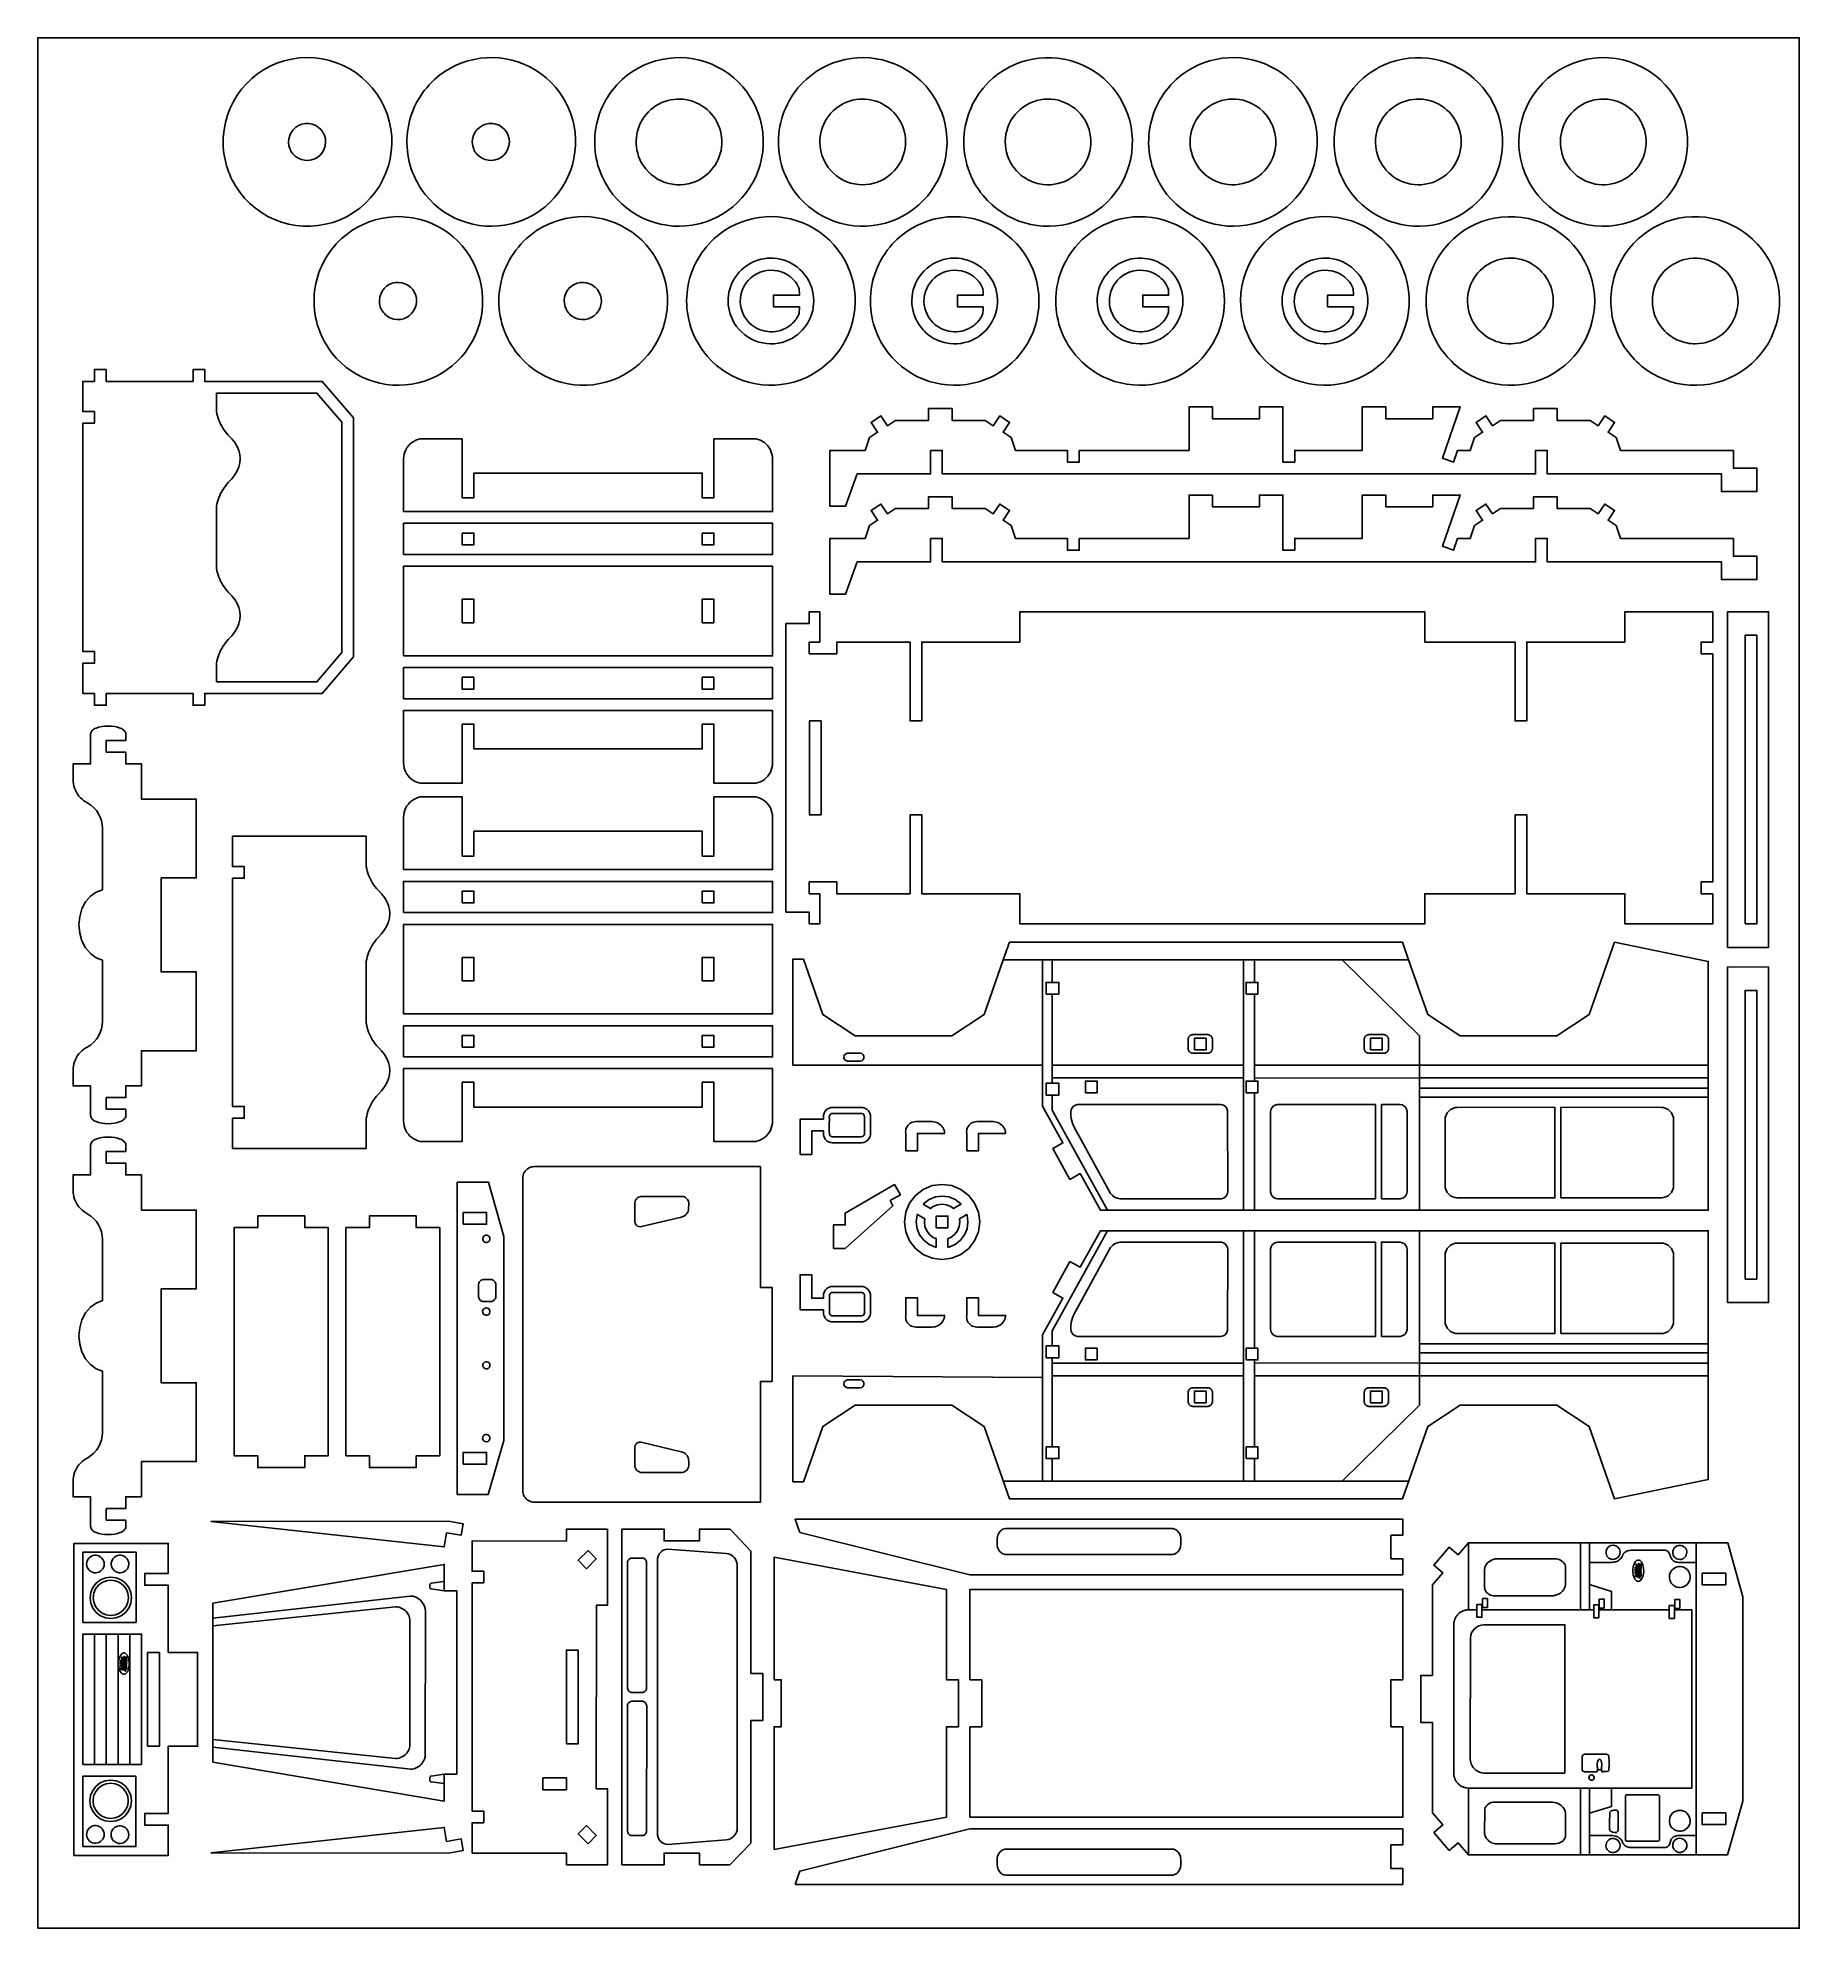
# Model space of a CAD drawing. Extents: x -17.5 to 57.6, y -24.1 to 56.5.
import ezdxf

# ---------------------------------------------------------------- set-up
doc = ezdxf.new("R2010")
doc.units = 0
doc.header["$MEASUREMENT"] = 0
doc.layers.get('0').update_dxf_attribs({"linetype": 'CONTINUOUS'})
doc.layers.add('ENGRAVING', color=1, linetype='CONTINUOUS')

msp = doc.modelspace()

# ---------------------------------------------------------------- linework, layer by layer
for points in [[(-17.499, -24.082), (57.621, -24.082), (57.621, 56.547), (-17.499, 56.547)], [(-15.584, 28.583), (-15.083, 28.583), (-15.083, 28.082), (-14.583, 28.082), (-14.583, 28.583), (-10.877, 28.583), (-10.877, 28.082), (-10.376, 28.082), (-10.376, 28.583), (-5.367, 28.583), (-4.035, 30.143), (-4.035, 40.335), (-5.367, 41.895), (-10.376, 41.895), (-10.376, 42.396), (-10.877, 42.396), (-10.877, 41.895), (-14.583, 41.895), (-14.583, 42.396), (-15.083, 42.396), (-15.083, 41.895), (-15.584, 41.895), (-15.583, 40.605), (-15.082, 40.605), (-15.082, 40.104), (-15.583, 40.104), (-15.582, 30.373), (-15.082, 30.373), (-15.081, 29.872), (-15.583, 29.872)], [(-9.875, 29.083), (-5.598, 29.083), (-4.536, 30.327), (-4.536, 40.15), (-5.598, 41.394), (-9.875, 41.394), (-9.875, 40.605), (-9.858, 40.511), (-9.836, 40.419), (-9.809, 40.327), (-9.778, 40.237), (-9.742, 40.148), (-9.702, 40.062), (-9.657, 39.978), (-9.608, 39.895), (-9.556, 39.816), (-9.499, 39.739), (-9.438, 39.665), (-9.374, 39.595), (-9.224, 39.44), (-9.1, 39.28), (-9.002, 39.114), (-8.932, 38.946), (-8.889, 38.775), (-8.874, 38.602), (-8.887, 38.425), (-8.929, 38.248), (-8.999, 38.074), (-9.097, 37.902), (-9.222, 37.735), (-9.374, 37.574), (-9.438, 37.504), (-9.499, 37.43), (-9.556, 37.353), (-9.608, 37.274), (-9.657, 37.191), (-9.702, 37.107), (-9.742, 37.021), (-9.778, 36.932), (-9.809, 36.842), (-9.836, 36.75), (-9.858, 36.658), (-9.875, 36.564), (-9.875, 33.914), (-9.858, 33.82), (-9.836, 33.727), (-9.809, 33.636), (-9.778, 33.546), (-9.742, 33.457), (-9.702, 33.371), (-9.657, 33.286), (-9.609, 33.204), (-9.556, 33.125), (-9.499, 33.048), (-9.439, 32.974), (-9.375, 32.904), (-9.225, 32.749), (-9.1, 32.588), (-9.003, 32.423), (-8.932, 32.254), (-8.889, 32.083), (-8.874, 31.911), (-8.887, 31.733), (-8.929, 31.557), (-8.999, 31.382), (-9.097, 31.211), (-9.223, 31.044), (-9.375, 30.883), (-9.439, 30.812), (-9.499, 30.738), (-9.556, 30.662), (-9.609, 30.582), (-9.657, 30.5), (-9.702, 30.416), (-9.742, 30.329), (-9.778, 30.241), (-9.809, 30.151), (-9.836, 30.059), (-9.858, 29.966), (-9.875, 29.873)], [(16.282, 36.569), (16.947, 36.569), (17.448, 37.949), (20.576, 37.949), (20.577, 38.951), (21.077, 38.951), (21.077, 37.949), (46.378, 37.949), (46.378, 38.951), (46.878, 38.951), (46.878, 37.949), (54.314, 37.949), (54.314, 37.194), (55.816, 37.194), (55.816, 38.195), (54.815, 38.195), (54.815, 38.951), (50.005, 38.951), (49.814, 39.496), (49.468, 39.725), (49.745, 40.143), (49.328, 40.419), (49.051, 40.002), (48.705, 40.231), (47.294, 40.231), (47.294, 40.732), (46.293, 40.732), (46.293, 40.231), (44.882, 40.231), (44.536, 40.002), (44.259, 40.419), (43.842, 40.143), (44.119, 39.725), (43.773, 39.496), (43.582, 38.951), (43.051, 38.951), (42.876, 38.45), (42.403, 38.615), (43.169, 40.801), (41.992, 40.801), (41.992, 40.301), (39.988, 40.301), (39.988, 40.801), (38.987, 40.801), (38.987, 38.951), (36.105, 38.951), (36.105, 38.45), (35.604, 38.45), (35.604, 40.801), (34.603, 40.801), (34.603, 40.301), (32.599, 40.301), (32.599, 40.801), (31.598, 40.801), (31.598, 38.951), (26.916, 38.951), (26.916, 38.45), (26.415, 38.45), (26.415, 38.951), (24.204, 38.951), (24.013, 39.496), (23.667, 39.725), (23.944, 40.143), (23.526, 40.419), (23.25, 40.002), (22.904, 40.231), (21.493, 40.231), (21.493, 40.732), (20.492, 40.732), (20.492, 40.231), (19.081, 40.231), (18.735, 40.002), (18.458, 40.419), (18.041, 40.143), (18.318, 39.725), (17.972, 39.496), (17.781, 38.951), (16.282, 38.951)], [(-1.897, 36.342), (-1.897, 38.585), (-1.891, 38.685), (-1.874, 38.784), (-1.845, 38.881), (-1.806, 38.973), (-1.756, 39.06), (-1.696, 39.141), (-1.628, 39.215), (-1.552, 39.28), (-1.468, 39.336), (-1.379, 39.382), (-1.285, 39.418), (-1.188, 39.442), (0.603, 39.442), (0.603, 36.92), (1.103, 36.92), (1.103, 37.981), (10.835, 37.981), (10.835, 36.92), (11.335, 36.92), (11.335, 39.442), (13.126, 39.442), (13.223, 39.418), (13.317, 39.382), (13.407, 39.336), (13.49, 39.28), (13.566, 39.215), (13.635, 39.141), (13.694, 39.06), (13.744, 38.973), (13.783, 38.881), (13.812, 38.784), (13.829, 38.685), (13.835, 38.585), (13.835, 36.342)], [(16.282, 32.813), (16.282, 35.195), (17.781, 35.195), (17.972, 35.74), (18.318, 35.969), (18.041, 36.387), (18.458, 36.663), (18.735, 36.246), (19.081, 36.475), (20.492, 36.475), (20.492, 36.976), (21.493, 36.976), (21.493, 36.475), (22.904, 36.475), (23.25, 36.246), (23.526, 36.663), (23.944, 36.387), (23.667, 35.969), (24.013, 35.74), (24.204, 35.195), (26.415, 35.195), (26.415, 34.694), (26.916, 34.694), (26.916, 35.195), (31.598, 35.195), (31.598, 37.045), (32.599, 37.045), (32.599, 36.545), (34.603, 36.545), (34.603, 37.045), (35.604, 37.045), (35.604, 34.694), (36.105, 34.694), (36.105, 35.195), (38.987, 35.195), (38.987, 37.045), (39.988, 37.045), (39.988, 36.545), (41.992, 36.545), (41.992, 37.045), (43.169, 37.045), (42.403, 34.859), (42.876, 34.694), (43.051, 35.195), (43.582, 35.195), (43.773, 35.74), (44.119, 35.969), (43.842, 36.387), (44.259, 36.663), (44.536, 36.246), (44.882, 36.475), (46.293, 36.475), (46.293, 36.976), (47.294, 36.976), (47.294, 36.475), (48.705, 36.475), (49.051, 36.246), (49.328, 36.663), (49.745, 36.387), (49.468, 35.969), (49.814, 35.74), (50.005, 35.195), (54.815, 35.195), (54.815, 34.438), (55.816, 34.438), (55.816, 33.438), (54.314, 33.438), (54.314, 34.193), (46.878, 34.193), (46.878, 35.195), (46.378, 35.195), (46.378, 34.193), (21.077, 34.193), (21.077, 35.195), (20.577, 35.195), (20.576, 34.193), (17.448, 34.193), (16.947, 32.813)], [(-1.897, 34.51), (13.835, 34.51), (13.835, 35.841), (-1.897, 35.841)], [(0.603, 34.925), (1.103, 34.925), (1.103, 35.426), (0.603, 35.426)], [(10.835, 34.925), (10.835, 35.426), (11.335, 35.426), (11.335, 34.925)], [(-1.897, 30.186), (-1.897, 34.009), (13.835, 34.009), (13.835, 30.186)], [(0.603, 31.597), (0.603, 32.599), (1.103, 32.599), (1.103, 31.597)], [(10.835, 31.597), (10.835, 32.599), (11.335, 32.599), (11.335, 31.597)], [(14.404, 19.253), (14.404, 31.564), (15.405, 31.564), (15.405, 32.065), (15.848, 32.065), (15.848, 30.775), (15.405, 30.775), (15.405, 30.274), (16.571, 30.274), (16.571, 30.775), (19.701, 30.775), (19.702, 27.412), (20.202, 27.412), (20.201, 30.775), (24.384, 30.775), (24.384, 32.065), (41.649, 32.065), (41.649, 30.775), (45.505, 30.774), (45.506, 27.412), (46.003, 27.412), (46.002, 30.775), (50.186, 30.775), (50.186, 32.065), (53.938, 32.065), (53.938, 30.775), (53.438, 30.775), (53.438, 30.274), (53.938, 30.274), (53.938, 20.543), (53.438, 20.543), (53.438, 20.042), (53.938, 20.042), (53.938, 18.752), (50.186, 18.752), (50.186, 20.042), (46.003, 20.042), (46.003, 23.405), (45.502, 23.405), (45.502, 20.042), (41.649, 20.042), (41.649, 18.752), (24.384, 18.752), (24.384, 20.042), (20.201, 20.042), (20.201, 23.405), (19.701, 23.405), (19.701, 20.042), (16.571, 20.042), (16.571, 20.543), (15.405, 20.543), (15.405, 20.042), (15.848, 20.042), (15.848, 18.752), (15.405, 18.752), (15.405, 19.253)], [(54.564, 17.751), (56.316, 17.751), (56.317, 32.065), (54.564, 32.065)], [(55.314, 18.752), (55.314, 31.063), (55.815, 31.063), (55.814, 18.752)], [(-1.897, 28.355), (-1.897, 29.686), (13.835, 29.686), (13.835, 28.355)], [(0.603, 29.271), (1.103, 29.271), (1.103, 28.77), (0.603, 28.77)], [(10.835, 28.77), (11.335, 28.77), (11.335, 29.271), (10.835, 29.271)], [(-1.696, 25.055), (-1.756, 25.136), (-1.806, 25.223), (-1.845, 25.315), (-1.874, 25.412), (-1.891, 25.511), (-1.897, 25.611), (-1.897, 27.854), (13.835, 27.854), (13.835, 25.611), (13.829, 25.511), (13.812, 25.412), (13.783, 25.315), (13.744, 25.223), (13.694, 25.136), (13.635, 25.055), (13.566, 24.981), (13.49, 24.916), (13.407, 24.86), (13.317, 24.814), (13.223, 24.778), (13.126, 24.753), (11.335, 24.753), (11.335, 27.276), (10.835, 27.276), (10.835, 26.215), (1.103, 26.215), (1.103, 27.276), (0.603, 27.276), (0.603, 24.753), (-1.188, 24.753), (-1.285, 24.778), (-1.379, 24.814), (-1.468, 24.86), (-1.552, 24.916), (-1.628, 24.981)], [(-15.209, 10.461), (-15.229, 10.497), (-15.241, 10.537), (-15.246, 10.579), (-15.246, 11.845), (-15.995, 11.845), (-15.995, 12.594), (-15.983, 12.69), (-15.962, 12.785), (-15.933, 12.877), (-15.897, 12.967), (-15.853, 13.053), (-15.802, 13.135), (-15.744, 13.213), (-15.68, 13.285), (-15.61, 13.352), (-15.534, 13.412), (-15.454, 13.466), (-15.369, 13.511), (-15.233, 13.602), (-15.11, 13.71), (-15.002, 13.833), (-14.911, 13.969), (-14.838, 14.116), (-14.786, 14.271), (-14.754, 14.432), (-14.743, 14.595), (-14.743, 17.207), (-15.013, 17.311), (-15.257, 17.489), (-15.462, 17.732), (-15.616, 18.027), (-15.712, 18.359), (-15.745, 18.71), (-15.712, 19.06), (-15.616, 19.392), (-15.462, 19.688), (-15.257, 19.931), (-15.013, 20.109), (-14.743, 20.212), (-14.743, 22.824), (-14.754, 22.988), (-14.786, 23.148), (-14.838, 23.303), (-14.911, 23.45), (-15.002, 23.586), (-15.11, 23.709), (-15.233, 23.817), (-15.369, 23.908), (-15.454, 23.955), (-15.534, 24.009), (-15.61, 24.069), (-15.68, 24.136), (-15.744, 24.208), (-15.802, 24.286), (-15.853, 24.368), (-15.897, 24.454), (-15.933, 24.544), (-15.962, 24.636), (-15.983, 24.731), (-15.995, 24.827), (-15.995, 25.578), (-15.246, 25.578), (-15.246, 26.845), (-15.241, 26.887), (-15.229, 26.926), (-15.209, 26.963), (-15.181, 26.997), (-15.147, 27.028), (-15.107, 27.056), (-15.062, 27.082), (-15.012, 27.105), (-14.898, 27.143), (-14.772, 27.17), (-14.636, 27.186), (-14.496, 27.192), (-14.357, 27.186), (-14.221, 27.17), (-14.095, 27.143), (-13.981, 27.105), (-13.931, 27.082), (-13.885, 27.056), (-13.845, 27.028), (-13.811, 26.997), (-13.784, 26.963), (-13.764, 26.926), (-13.751, 26.887), (-13.747, 26.577), (-14.58, 26.577), (-14.58, 26.078), (-13.747, 26.078), (-13.747, 25.578), (-13.081, 25.578), (-13.081, 24.077), (-10.739, 24.078), (-10.739, 20.716), (-12.241, 20.716), (-12.241, 16.709), (-10.739, 16.709), (-10.739, 13.345), (-13.081, 13.345), (-13.081, 11.845), (-13.747, 11.845), (-13.747, 11.346), (-14.58, 11.346), (-14.58, 10.846), (-13.747, 10.846), (-13.747, 10.579), (-13.751, 10.537), (-13.764, 10.497), (-13.784, 10.461), (-13.811, 10.427), (-13.845, 10.396), (-13.885, 10.368), (-13.931, 10.342), (-13.981, 10.319), (-14.095, 10.281), (-14.221, 10.254), (-14.357, 10.238), (-14.496, 10.232), (-14.636, 10.238), (-14.772, 10.254), (-14.898, 10.281), (-15.012, 10.319), (-15.062, 10.342), (-15.107, 10.368), (-15.147, 10.396), (-15.181, 10.427)], [(15.906, 23.405), (15.906, 27.412), (15.406, 27.412), (15.406, 23.405)], [(-1.897, 21.067), (13.835, 21.067), (13.835, 23.311), (13.829, 23.411), (13.812, 23.51), (13.783, 23.606), (13.744, 23.699), (13.694, 23.786), (13.635, 23.867), (13.566, 23.94), (13.49, 24.006), (13.407, 24.062), (13.317, 24.108), (13.223, 24.143), (13.126, 24.168), (11.335, 24.168), (11.335, 21.645), (10.835, 21.645), (10.835, 22.706), (1.103, 22.706), (1.103, 21.645), (0.603, 21.645), (0.603, 24.168), (-1.188, 24.168), (-1.285, 24.143), (-1.379, 24.108), (-1.468, 24.062), (-1.552, 24.006), (-1.628, 23.94), (-1.696, 23.867), (-1.756, 23.786), (-1.806, 23.699), (-1.845, 23.606), (-1.874, 23.51), (-1.891, 23.411), (-1.897, 23.311)], [(-9.199, 9.177), (-3.49, 9.177), (-3.49, 10.466), (-3.473, 10.56), (-3.451, 10.653), (-3.424, 10.745), (-3.393, 10.835), (-3.357, 10.923), (-3.317, 11.01), (-3.272, 11.094), (-3.223, 11.176), (-3.171, 11.256), (-3.114, 11.332), (-3.053, 11.406), (-2.989, 11.477), (-2.837, 11.638), (-2.712, 11.805), (-2.614, 11.976), (-2.544, 12.151), (-2.502, 12.327), (-2.489, 12.505), (-2.504, 12.677), (-2.547, 12.848), (-2.617, 13.017), (-2.715, 13.182), (-2.839, 13.343), (-2.989, 13.497), (-3.053, 13.568), (-3.114, 13.642), (-3.171, 13.719), (-3.223, 13.798), (-3.272, 13.88), (-3.317, 13.965), (-3.357, 14.051), (-3.393, 14.139), (-3.424, 14.23), (-3.451, 14.321), (-3.473, 14.414), (-3.49, 14.508), (-3.49, 17.158), (-3.473, 17.252), (-3.45, 17.344), (-3.424, 17.436), (-3.392, 17.526), (-3.357, 17.615), (-3.316, 17.701), (-3.272, 17.785), (-3.223, 17.867), (-3.17, 17.947), (-3.114, 18.024), (-3.053, 18.097), (-2.989, 18.168), (-2.837, 18.329), (-2.712, 18.496), (-2.614, 18.667), (-2.543, 18.842), (-2.501, 19.019), (-2.488, 19.196), (-2.504, 19.369), (-2.547, 19.54), (-2.617, 19.708), (-2.715, 19.873), (-2.839, 20.034), (-2.989, 20.189), (-3.053, 20.259), (-3.114, 20.333), (-3.17, 20.41), (-3.223, 20.489), (-3.272, 20.571), (-3.316, 20.656), (-3.357, 20.742), (-3.392, 20.831), (-3.424, 20.921), (-3.45, 21.012), (-3.472, 21.105), (-3.49, 21.199), (-3.49, 22.489), (-9.199, 22.489), (-9.198, 21.199), (-8.697, 21.199), (-8.697, 20.698), (-9.197, 20.698), (-9.197, 10.967), (-8.696, 10.967), (-8.696, 10.466), (-9.198, 10.466)], [(-1.897, 19.236), (13.835, 19.236), (13.835, 20.566), (-1.897, 20.566)], [(0.603, 20.152), (0.603, 19.651), (1.103, 19.651), (1.103, 20.152)], [(10.835, 19.651), (10.835, 20.152), (11.335, 20.152), (11.335, 19.651)], [(-1.897, 14.912), (-1.897, 18.735), (13.835, 18.735), (13.835, 14.912)], [(14.706, 12.735), (25.346, 12.735), (25.346, 10.983), (26.223, 9.413), (25.785, 9.169), (26.518, 7.857), (26.955, 8.101), (27.826, 6.542), (28.125, 6.542), (33.927, 6.542), (34.396, 6.542), (41.432, 6.542), (53.744, 6.542), (53.744, 11.358), (53.744, 11.748), (53.744, 12.182), (53.744, 12.735), (53.744, 17.154), (49.74, 17.971), (48.66, 14.885), (47.285, 13.974), (43.16, 13.974), (41.785, 14.885), (40.965, 17.227), (40.704, 17.971), (23.939, 17.971), (23.679, 17.227), (22.859, 14.885), (21.484, 13.974), (17.359, 13.974), (15.983, 14.885), (15.153, 17.256), (14.706, 17.256)], [(0.603, 17.324), (1.103, 17.324), (1.103, 16.323), (0.603, 16.323)], [(11.335, 16.323), (10.835, 16.323), (10.835, 17.324), (11.335, 17.324)], [(34.033, 15.757), (34.033, 16.258), (34.396, 16.258), (34.534, 16.258), (34.534, 15.757), (34.396, 15.757)], [(54.564, 2.602), (54.564, 16.916), (56.317, 16.915), (56.316, 2.601)], [(55.314, 3.603), (55.814, 3.603), (55.815, 15.913), (55.314, 15.914)], [(-1.897, 13.081), (-1.897, 14.411), (13.835, 14.411), (13.835, 13.081)], [(0.603, 13.495), (0.603, 13.996), (1.103, 13.996), (1.103, 13.495)], [(10.835, 13.495), (11.335, 13.495), (11.335, 13.996), (10.835, 13.996)], [(31.829, 13.377), (31.829, 13.876), (32.329, 13.876), (32.329, 13.377)], [(39.337, 13.377), (39.337, 13.876), (39.838, 13.876), (39.838, 13.377)], [(-1.696, 9.78), (-1.756, 9.861), (-1.806, 9.948), (-1.845, 10.041), (-1.874, 10.137), (-1.891, 10.236), (-1.897, 10.336), (-1.897, 12.58), (13.835, 12.58), (13.835, 10.336), (13.829, 10.236), (13.812, 10.137), (13.783, 10.041), (13.744, 9.948), (13.694, 9.861), (13.635, 9.78), (13.566, 9.707), (13.49, 9.641), (13.407, 9.585), (13.317, 9.539), (13.223, 9.504), (13.126, 9.479), (11.335, 9.479), (11.335, 12.002), (10.835, 12.002), (10.835, 10.941), (1.103, 10.941), (1.103, 12.002), (0.603, 12.002), (0.603, 9.479), (-1.188, 9.479), (-1.285, 9.504), (-1.379, 9.539), (-1.468, 9.585), (-1.552, 9.641), (-1.628, 9.707)], [(27.177, 11.549), (27.177, 12.049), (27.678, 12.049), (27.678, 11.549)], [(34.033, 11.55), (34.033, 12.051), (34.396, 12.051), (34.534, 12.051), (34.534, 11.55), (34.396, 11.55)], [(15.008, 8.922), (15.008, 10.423), (16.008, 10.423), (16.008, 10.542), (16.012, 10.592), (16.021, 10.641), (16.037, 10.688), (16.06, 10.733), (16.087, 10.774), (16.12, 10.812), (16.158, 10.845), (16.199, 10.872), (16.244, 10.894), (16.291, 10.911), (16.34, 10.92), (16.39, 10.924), (17.63, 10.924), (17.68, 10.92), (17.729, 10.911), (17.776, 10.894), (17.821, 10.872), (17.862, 10.845), (17.9, 10.812), (17.933, 10.774), (17.96, 10.733), (17.983, 10.688), (17.999, 10.641), (18.008, 10.592), (18.012, 10.542), (18.012, 9.804), (18.008, 9.754), (17.999, 9.705), (17.983, 9.658), (17.96, 9.613), (17.933, 9.572), (17.9, 9.534), (17.862, 9.501), (17.821, 9.473), (17.776, 9.451), (17.729, 9.435), (17.68, 9.426), (17.63, 9.422), (16.39, 9.422), (16.34, 9.426), (16.291, 9.435), (16.244, 9.451), (16.199, 9.473), (16.158, 9.501), (16.12, 9.534), (16.087, 9.572), (16.06, 9.613), (16.037, 9.658), (16.021, 9.705), (16.012, 9.754), (16.008, 9.804), (16.008, 9.923), (15.508, 9.923), (15.508, 8.922)], [(28.336, 7.168), (28.454, 7.087), (28.585, 7.036), (28.683, 7.024), (32.985, 7.027), (33.072, 7.054), (33.146, 7.105), (33.203, 7.173), (33.238, 7.256), (33.248, 7.334), (33.244, 10.787), (33.217, 10.874), (33.167, 10.948), (33.098, 11.005), (33.015, 11.04), (32.938, 11.05), (26.841, 11.048), (26.752, 11.025), (26.675, 10.979), (26.613, 10.913), (26.573, 10.832), (26.557, 10.74), (26.558, 10.601), (26.577, 10.448), (26.626, 10.252), (26.679, 10.113), (28.256, 7.257)], [(35.214, 7.08), (35.299, 7.039), (35.38, 7.024), (39.551, 7.024), (39.551, 11.05), (35.363, 11.048), (35.269, 11.024), (35.188, 10.975), (35.125, 10.905), (35.084, 10.82), (35.069, 10.739), (35.07, 7.318), (35.095, 7.224), (35.144, 7.143)], [(39.801, 7.024), (40.607, 7.025), (40.701, 7.05), (40.782, 7.099), (40.845, 7.168), (40.887, 7.254), (40.901, 7.335), (40.9, 10.756), (40.876, 10.85), (40.826, 10.931), (40.77, 10.985), (40.686, 11.03), (40.607, 11.048), (39.801, 11.05)], [(42.753, 7.157), (42.844, 7.108), (42.945, 7.077), (43.026, 7.066), (47.206, 7.066), (47.206, 10.93), (43.026, 10.929), (42.945, 10.919), (42.844, 10.887), (42.753, 10.838), (42.674, 10.772), (42.608, 10.693), (42.559, 10.602), (42.527, 10.501), (42.517, 10.42), (42.517, 7.575), (42.527, 7.494), (42.559, 7.393), (42.608, 7.302), (42.674, 7.223)], [(51.756, 7.066), (47.456, 7.066), (47.456, 10.93), (51.756, 10.929), (51.836, 10.919), (51.937, 10.887), (52.028, 10.838), (52.108, 10.772), (52.173, 10.693), (52.223, 10.602), (52.254, 10.501), (52.264, 10.42), (52.264, 7.575), (52.254, 7.494), (52.223, 7.393), (52.173, 7.302), (52.108, 7.223), (52.028, 7.157), (51.937, 7.108), (51.836, 7.077)], [(19.515, 9.069), (19.515, 9.819), (19.51, 9.882), (19.514, 9.944), (19.527, 10.005), (19.549, 10.063), (19.578, 10.118), (19.616, 10.168), (19.659, 10.212), (19.709, 10.249), (19.764, 10.279), (19.822, 10.301), (19.883, 10.315), (19.945, 10.319), (20.641, 10.319), (20.708, 10.315), (20.774, 10.302), (20.838, 10.282), (20.898, 10.253), (20.955, 10.217), (21.007, 10.175), (21.053, 10.126), (21.092, 10.072), (21.125, 10.013), (21.15, 9.951), (21.167, 9.886), (21.175, 9.819), (20.015, 9.819), (20.015, 9.069)], [(22.117, 9.069), (22.616, 9.069), (22.616, 9.819), (23.777, 9.819), (23.768, 9.886), (23.751, 9.951), (23.727, 10.013), (23.694, 10.072), (23.655, 10.126), (23.609, 10.175), (23.557, 10.217), (23.5, 10.253), (23.439, 10.282), (23.376, 10.302), (23.31, 10.315), (23.243, 10.319), (22.547, 10.319), (22.485, 10.315), (22.424, 10.301), (22.366, 10.279), (22.311, 10.249), (22.261, 10.212), (22.217, 10.168), (22.18, 10.118), (22.15, 10.063), (22.129, 10.005), (22.116, 9.944), (22.112, 9.882), (22.117, 9.819)], [(-15.181, -7.101), (-15.209, -7.067), (-15.229, -7.031), (-15.241, -6.991), (-15.246, -6.949), (-15.246, -5.683), (-15.995, -5.683), (-15.995, -4.934), (-15.983, -4.838), (-15.962, -4.743), (-15.933, -4.651), (-15.897, -4.561), (-15.853, -4.475), (-15.802, -4.393), (-15.744, -4.315), (-15.68, -4.243), (-15.61, -4.176), (-15.534, -4.116), (-15.454, -4.062), (-15.369, -4.017), (-15.233, -3.926), (-15.11, -3.818), (-15.002, -3.695), (-14.911, -3.559), (-14.838, -3.412), (-14.786, -3.257), (-14.754, -3.096), (-14.743, -2.933), (-14.743, -0.321), (-15.013, -0.217), (-15.257, -0.039), (-15.462, 0.204), (-15.616, 0.499), (-15.712, 0.831), (-15.745, 1.182), (-15.712, 1.532), (-15.616, 1.864), (-15.462, 2.16), (-15.257, 2.403), (-15.013, 2.581), (-14.743, 2.684), (-14.743, 5.296), (-14.754, 5.459), (-14.786, 5.62), (-14.838, 5.775), (-14.911, 5.922), (-15.002, 6.058), (-15.11, 6.181), (-15.233, 6.289), (-15.369, 6.38), (-15.454, 6.427), (-15.534, 6.481), (-15.61, 6.541), (-15.68, 6.608), (-15.744, 6.68), (-15.802, 6.758), (-15.853, 6.84), (-15.897, 6.926), (-15.933, 7.016), (-15.962, 7.108), (-15.983, 7.203), (-15.995, 7.299), (-15.995, 8.05), (-15.246, 8.05), (-15.246, 9.317), (-15.241, 9.359), (-15.229, 9.398), (-15.209, 9.435), (-15.181, 9.469), (-15.147, 9.5), (-15.107, 9.528), (-15.062, 9.554), (-15.012, 9.577), (-14.898, 9.615), (-14.772, 9.642), (-14.636, 9.658), (-14.496, 9.663), (-14.357, 9.658), (-14.221, 9.642), (-14.095, 9.615), (-13.981, 9.577), (-13.931, 9.554), (-13.885, 9.528), (-13.845, 9.5), (-13.811, 9.469), (-13.784, 9.435), (-13.764, 9.398), (-13.751, 9.359), (-13.747, 9.049), (-14.58, 9.049), (-14.58, 8.55), (-13.747, 8.55), (-13.747, 8.05), (-13.081, 8.05), (-13.081, 6.549), (-10.739, 6.55), (-10.739, 3.188), (-12.241, 3.188), (-12.241, -0.819), (-10.739, -0.819), (-10.739, -4.183), (-13.081, -4.183), (-13.081, -5.683), (-13.747, -5.683), (-13.747, -6.182), (-14.58, -6.182), (-14.58, -6.682), (-13.747, -6.682), (-13.747, -6.949), (-13.751, -6.991), (-13.764, -7.031), (-13.784, -7.067), (-13.811, -7.101), (-13.845, -7.132), (-13.885, -7.161), (-13.931, -7.186), (-13.981, -7.209), (-14.095, -7.247), (-14.221, -7.274), (-14.357, -7.291), (-14.496, -7.296), (-14.636, -7.291), (-14.772, -7.274), (-14.898, -7.247), (-15.012, -7.209), (-15.062, -7.186), (-15.107, -7.161), (-15.147, -7.132)], [(3.326, -5.767), (3.283, -5.717), (3.247, -5.663), (3.218, -5.604), (3.197, -5.542), (3.184, -5.478), (3.18, -5.412), (3.18, 7.901), (3.184, 7.966), (3.197, 8.03), (3.218, 8.092), (3.247, 8.151), (3.283, 8.206), (3.326, 8.255), (3.375, 8.298), (3.43, 8.335), (3.489, 8.364), (3.551, 8.385), (3.615, 8.397), (3.68, 8.402), (13.317, 8.402), (13.317, 3.247), (13.818, 3.247), (13.818, -0.759), (13.317, -0.759), (13.317, -5.913), (3.68, -5.913), (3.615, -5.909), (3.551, -5.896), (3.489, -5.875), (3.43, -5.846), (3.375, -5.81)], [(0.387, -5.58), (1.713, -5.58), (2.375, -3.28), (2.375, 5.425), (1.727, 7.733), (0.387, 7.733)], [(16.433, 4.914), (16.433, 5.916), (16.934, 5.916), (16.934, 6.416), (19.037, 7.632), (19.287, 7.199), (18.854, 6.949), (18.973, 6.731), (16.934, 4.914)], [(20.263, 4.65), (20.65, 4.49), (21.066, 4.435), (21.481, 4.49), (21.868, 4.65), (22.201, 4.905), (22.456, 5.238), (22.616, 5.625), (22.671, 6.04), (22.616, 6.456), (22.456, 6.843), (22.201, 7.175), (21.868, 7.43), (21.481, 7.591), (21.066, 7.645), (20.65, 7.591), (20.263, 7.43), (19.931, 7.175), (19.676, 6.843), (19.515, 6.456), (19.461, 6.04), (19.515, 5.625), (19.676, 5.238), (19.931, 4.905)], [(20.262, 6.793), (20.284, 6.822), (20.513, 6.998), (20.78, 7.108), (21.066, 7.146), (21.352, 7.108), (21.619, 6.998), (21.848, 6.822), (21.87, 6.793), (21.554, 6.61), (21.444, 6.695), (21.262, 6.77), (21.066, 6.796), (20.87, 6.77), (20.688, 6.695), (20.578, 6.61)], [(-9.122, -3.933), (-8.12, -3.933), (-8.12, -4.434), (-6.117, -4.434), (-6.117, -3.933), (-5.115, -3.933), (-5.115, 5.798), (-6.117, 5.798), (-6.117, 6.299), (-8.12, 6.299), (-8.12, 5.798), (-9.122, 5.798)], [(-4.362, -3.933), (-3.36, -3.933), (-3.36, -4.434), (-1.357, -4.434), (-1.357, -3.933), (-0.355, -3.933), (-0.355, 5.798), (-1.357, 5.798), (-1.357, 6.299), (-3.36, 6.299), (-3.36, 5.798), (-4.362, 5.798)], [(0.637, 5.942), (1.638, 5.942), (1.638, 6.443), (0.637, 6.443)], [(14.706, -5.049), (14.706, -0.528), (25.346, -0.595), (25.346, 1.224), (26.223, 2.793), (25.785, 3.038), (26.518, 4.35), (26.955, 4.106), (27.826, 5.665), (28.125, 5.665), (53.744, 5.665), (53.744, 0.849), (53.744, 0.459), (53.744, 0.024), (53.744, -0.528), (53.744, -4.947), (49.74, -5.764), (48.66, -2.679), (47.285, -1.767), (43.16, -1.767), (41.785, -2.679), (40.704, -5.764), (23.939, -5.764), (22.859, -2.679), (21.484, -1.767), (17.359, -1.767), (15.983, -2.679), (15.153, -5.049)], [(20.284, 5.258), (20.513, 5.082), (20.78, 4.972), (20.816, 4.967), (20.816, 5.332), (20.688, 5.385), (20.531, 5.506), (20.411, 5.662), (20.336, 5.844), (20.31, 6.04), (20.328, 6.178), (20.012, 6.36), (19.998, 6.326), (19.96, 6.04), (19.998, 5.754), (20.108, 5.487)], [(20.816, 5.79), (20.816, 6.29), (21.316, 6.29), (21.316, 5.79)], [(21.316, 4.967), (21.316, 5.332), (21.444, 5.385), (21.6, 5.506), (21.721, 5.662), (21.796, 5.844), (21.822, 6.04), (21.804, 6.178), (22.12, 6.36), (22.134, 6.326), (22.172, 6.04), (22.134, 5.754), (22.024, 5.487), (21.848, 5.258), (21.619, 5.082), (21.352, 4.972)], [(26.675, 1.228), (26.752, 1.181), (26.841, 1.158), (32.938, 1.157), (33.015, 1.166), (33.098, 1.202), (33.167, 1.258), (33.217, 1.333), (33.244, 1.42), (33.248, 4.873), (33.238, 4.95), (33.203, 5.033), (33.146, 5.102), (33.072, 5.152), (32.985, 5.179), (28.683, 5.183), (28.585, 5.17), (28.454, 5.12), (28.336, 5.039), (28.256, 4.95), (26.679, 2.093), (26.626, 1.955), (26.577, 1.758), (26.558, 1.606), (26.557, 1.467), (26.573, 1.375), (26.613, 1.294)], [(35.188, 1.232), (35.269, 1.182), (35.363, 1.158), (39.551, 1.157), (39.551, 5.183), (35.38, 5.182), (35.299, 5.168), (35.214, 5.127), (35.144, 5.064), (35.095, 4.983), (35.07, 4.888), (35.069, 1.468), (35.084, 1.387), (35.125, 1.301)], [(39.801, 1.157), (40.607, 1.158), (40.686, 1.177), (40.77, 1.222), (40.826, 1.276), (40.876, 1.357), (40.9, 1.451), (40.901, 4.872), (40.887, 4.952), (40.845, 5.038), (40.782, 5.108), (40.701, 5.157), (40.607, 5.181), (39.801, 5.183)], [(42.753, 1.369), (42.674, 1.434), (42.608, 1.514), (42.559, 1.605), (42.527, 1.706), (42.517, 1.786), (42.517, 4.632), (42.527, 4.713), (42.559, 4.813), (42.608, 4.904), (42.674, 4.984), (42.753, 5.049), (42.844, 5.099), (42.945, 5.13), (43.026, 5.14), (47.206, 5.141), (47.206, 1.277), (43.026, 1.278), (42.945, 1.288), (42.844, 1.319)], [(47.456, 1.277), (51.756, 1.278), (51.836, 1.288), (51.937, 1.319), (52.028, 1.369), (52.108, 1.434), (52.173, 1.514), (52.223, 1.605), (52.254, 1.706), (52.264, 1.786), (52.264, 4.632), (52.254, 4.713), (52.223, 4.813), (52.173, 4.904), (52.108, 4.984), (52.028, 5.049), (51.937, 5.099), (51.836, 5.13), (51.756, 5.14), (47.456, 5.141)], [(15.008, 2.286), (16.008, 2.286), (16.008, 2.167), (16.012, 2.117), (16.021, 2.068), (16.037, 2.021), (16.06, 1.976), (16.087, 1.934), (16.12, 1.897), (16.158, 1.864), (16.199, 1.836), (16.244, 1.814), (16.291, 1.798), (16.34, 1.788), (16.39, 1.785), (17.63, 1.785), (17.68, 1.788), (17.729, 1.798), (17.776, 1.814), (17.821, 1.836), (17.862, 1.864), (17.9, 1.897), (17.933, 1.934), (17.96, 1.976), (17.983, 2.021), (17.999, 2.068), (18.008, 2.117), (18.012, 2.167), (18.012, 2.904), (18.008, 2.954), (17.999, 3.003), (17.983, 3.051), (17.96, 3.095), (17.933, 3.137), (17.9, 3.174), (17.862, 3.207), (17.821, 3.235), (17.776, 3.257), (17.729, 3.273), (17.68, 3.283), (17.63, 3.286), (16.39, 3.286), (16.34, 3.283), (16.291, 3.273), (16.244, 3.257), (16.199, 3.235), (16.158, 3.207), (16.12, 3.174), (16.087, 3.137), (16.06, 3.095), (16.037, 3.051), (16.021, 3.003), (16.012, 2.954), (16.008, 2.904), (16.008, 2.785), (15.508, 2.785), (15.508, 3.787), (15.008, 3.787)], [(19.659, 1.664), (19.709, 1.627), (19.764, 1.597), (19.822, 1.575), (19.883, 1.562), (19.945, 1.557), (20.641, 1.557), (20.708, 1.562), (20.774, 1.574), (20.838, 1.595), (20.898, 1.623), (20.955, 1.659), (21.007, 1.702), (21.053, 1.751), (21.092, 1.805), (21.125, 1.863), (21.15, 1.926), (21.167, 1.991), (21.175, 2.057), (20.015, 2.057), (20.015, 2.807), (19.515, 2.807), (19.515, 2.057), (19.51, 1.995), (19.514, 1.933), (19.527, 1.872), (19.549, 1.813), (19.578, 1.759), (19.616, 1.709)], [(22.261, 1.664), (22.311, 1.627), (22.366, 1.597), (22.424, 1.575), (22.485, 1.562), (22.547, 1.557), (23.243, 1.557), (23.31, 1.562), (23.376, 1.574), (23.439, 1.595), (23.5, 1.623), (23.557, 1.659), (23.609, 1.702), (23.655, 1.751), (23.694, 1.805), (23.727, 1.863), (23.751, 1.926), (23.768, 1.991), (23.777, 2.057), (22.616, 2.057), (22.616, 2.807), (22.117, 2.807), (22.117, 2.057), (22.112, 1.995), (22.116, 1.933), (22.129, 1.872), (22.15, 1.813), (22.18, 1.759), (22.217, 1.709)], [(27.678, 0.158), (27.177, 0.158), (27.177, 0.657), (27.678, 0.657)], [(34.033, 0.155), (34.033, 0.656), (34.534, 0.656), (34.534, 0.155)], [(31.829, -1.67), (31.829, -1.17), (32.329, -1.17), (32.329, -1.67)], [(39.337, -1.67), (39.337, -1.17), (39.838, -1.17), (39.838, -1.67)], [(0.637, -4.29), (1.638, -4.29), (1.638, -3.789), (0.637, -3.789)], [(34.033, -4.051), (34.396, -4.051), (34.534, -4.051), (34.534, -3.551), (34.396, -3.551), (34.033, -3.551)], [(-10.114, -6.734), (0.02, -6.725), (0.637, -6.832), (0.552, -7.325), (-0.065, -7.219), (-0.168, -7.818)], [(1.022, -20.876), (1.022, -19.586), (1.522, -19.586), (1.523, -19.086), (1.022, -19.086), (1.022, -9.354), (1.522, -9.354), (1.522, -8.854), (1.022, -8.854), (1.022, -7.564), (5.044, -7.568), (5.044, -7.061), (6.795, -7.063), (6.794, -10.304), (6.322, -10.304), (6.321, -18.135), (6.794, -18.135), (6.794, -21.377), (5.044, -21.377), (5.044, -20.876)], [(9.211, -21.377), (9.211, -20.876), (10.714, -20.876), (10.714, -21.377), (12.011, -21.377), (12.916, -20.451), (12.916, -15.222), (13.417, -15.222), (13.417, -13.218), (12.916, -13.218), (12.916, -7.999), (12.022, -7.06), (10.714, -7.061), (10.714, -7.566), (9.212, -7.567), (9.211, -7.061), (7.413, -7.063), (7.414, -21.377)], [(14.996, -7.2), (14.794, -6.641), (40.712, -6.641), (40.712, -7.322), (40.211, -7.322), (40.211, -8.323), (40.712, -8.323), (40.712, -9.004), (22.255, -9.004)], [(23.597, -8.072), (23.63, -8.095), (23.666, -8.114), (23.742, -8.14), (23.782, -8.147), (30.863, -8.148), (30.904, -8.144), (30.944, -8.135), (30.982, -8.122), (31.053, -8.084), (31.116, -8.032), (31.143, -8.002), (31.19, -7.933), (31.23, -7.834), (31.241, -7.791), (31.249, -7.7), (31.248, -7.453), (31.236, -7.364), (31.209, -7.282), (31.179, -7.226), (31.156, -7.191), (31.101, -7.13), (31.036, -7.082), (31.018, -7.072), (30.944, -7.042), (30.904, -7.033), (30.842, -7.028), (23.782, -7.03), (23.703, -7.048), (23.63, -7.082), (23.597, -7.104), (23.551, -7.144), (23.51, -7.191), (23.466, -7.262), (23.442, -7.322), (23.426, -7.386), (23.417, -7.476), (23.418, -7.723), (23.422, -7.769), (23.436, -7.834), (23.457, -7.895), (23.487, -7.951), (23.536, -8.018)], [(-15.96, -20.976), (-15.96, -7.668), (-11.937, -7.668), (-11.937, -8.953), (-12.939, -8.953), (-12.939, -9.454), (-11.937, -9.454), (-11.937, -12.316), (-10.687, -12.316), (-10.687, -16.323), (-11.938, -16.323), (-11.937, -19.185), (-12.939, -19.185), (-12.939, -19.686), (-11.937, -19.686), (-11.937, -20.976)], [(5.895, -8.748), (6.32, -8.33), (5.969, -7.973), (5.544, -8.391)], [(9.07, -20.392), (9.026, -20.344), (8.99, -20.29), (8.954, -20.209), (8.936, -20.119), (8.934, -20.072), (8.936, -8.31), (8.954, -8.221), (8.97, -8.179), (9.013, -8.103), (9.07, -8.037), (9.103, -8.009), (9.177, -7.964), (9.217, -7.947), (9.282, -7.929), (9.374, -7.92), (11.862, -8.099), (11.955, -8.114), (11.999, -8.128), (12.083, -8.169), (12.139, -8.209), (12.205, -8.273), (12.258, -8.348), (12.289, -8.41), (12.316, -8.499), (12.325, -8.569), (12.324, -19.87), (12.321, -19.894), (12.298, -19.984), (12.259, -20.068), (12.246, -20.087), (12.19, -20.16), (12.173, -20.176), (12.102, -20.234), (12.042, -20.269), (11.955, -20.302), (11.862, -20.317), (9.374, -20.509), (9.282, -20.5), (9.197, -20.474), (9.139, -20.444)], [(42.692, -20.763), (43.073, -20.438), (43.515, -20.956), (48.295, -20.956), (48.683, -20.956), (53.234, -20.956), (54.561, -20.956), (55.223, -18.657), (55.223, -9.951), (54.575, -7.644), (53.234, -7.644), (48.683, -7.644), (48.295, -7.644), (43.515, -7.644), (43.073, -8.162), (42.692, -7.836), (42.041, -8.598), (42.422, -8.923), (41.98, -9.441), (41.98, -13.298), (41.479, -13.298), (41.479, -15.302), (41.98, -15.302), (41.98, -19.159), (42.422, -19.677), (42.041, -20.002)], [(-10.035, -17.005), (-0.168, -18.657), (-0.168, -17.917), (-0.168, -17.519), (-0.161, -17.519), (0.37, -17.519), (0.37, -9.688), (-0.161, -9.689), (-0.168, -9.688), (-0.168, -9.291), (-0.168, -8.569), (-10.035, -10.221), (-10.035, -10.858), (-10.035, -11.189), (-10.035, -16.034), (-10.035, -16.366)], [(13.901, -20.72), (21.254, -19.348), (21.254, -15.491), (21.761, -15.491), (21.761, -13.487), (21.254, -13.487), (21.254, -9.63), (13.901, -8.258), (13.901, -13.487), (14.211, -13.487), (14.211, -15.491), (13.901, -15.491)], [(22.255, -19.348), (40.712, -19.348), (40.712, -15.491), (40.211, -15.491), (40.211, -13.487), (40.712, -13.487), (40.712, -9.63), (22.255, -9.63), (22.255, -13.487), (22.756, -13.487), (22.756, -15.491), (22.255, -15.491)], [(53.484, -9.434), (53.484, -8.934), (54.486, -8.934), (54.486, -9.434)], [(5.044, -16.223), (5.044, -12.217), (5.545, -12.217), (5.545, -16.223)], [(4.042, -18.174), (5.044, -18.174), (5.044, -17.673), (4.042, -17.673)], [(53.485, -19.166), (53.485, -19.666), (54.486, -19.666), (54.486, -19.166)], [(-10.114, -20.867), (-0.168, -19.784), (-0.065, -20.383), (0.552, -20.276), (0.637, -20.77), (0.02, -20.876)], [(5.969, -20.481), (5.544, -20.064), (5.895, -19.707), (6.32, -20.124)], [(14.794, -22.212), (14.996, -21.653), (22.255, -19.849), (40.712, -19.849), (40.712, -20.53), (40.211, -20.53), (40.211, -21.531), (40.712, -21.531), (40.712, -22.212)], [(23.597, -21.748), (23.551, -21.708), (23.51, -21.662), (23.466, -21.59), (23.442, -21.531), (23.426, -21.467), (23.417, -21.377), (23.418, -21.129), (23.422, -21.084), (23.436, -21.019), (23.457, -20.958), (23.487, -20.902), (23.536, -20.835), (23.597, -20.78), (23.63, -20.758), (23.666, -20.739), (23.742, -20.713), (23.782, -20.706), (30.863, -20.704), (30.904, -20.709), (30.944, -20.718), (30.982, -20.731), (31.053, -20.769), (31.116, -20.82), (31.143, -20.851), (31.19, -20.92), (31.23, -21.019), (31.241, -21.062), (31.249, -21.152), (31.248, -21.4), (31.236, -21.489), (31.209, -21.571), (31.179, -21.627), (31.156, -21.662), (31.101, -21.723), (31.036, -21.771), (31.018, -21.781), (30.944, -21.811), (30.904, -21.82), (30.842, -21.825), (23.782, -21.823), (23.703, -21.805), (23.63, -21.771)]]:
    msp.add_lwpolyline(points, close=True)
for points in [[(-9.073, 50.24, 0.860573), (-2.509, 52.987, 0.861345), (-9.589, 52.291, 0.074492), (-9.484, 51.223, 0.074938)], [(-1.143, 50.094, 0.69424), (5.409, 51.677, 0.694663), (-0.579, 54.769, 0.180176), (-1.733, 52.535, 0.180471)], [(6.865, 50.095, 0.694239), (13.415, 51.677, 0.694663), (7.429, 54.768, 0.180175), (6.276, 52.534, 0.180471)], [(14.802, 49.954, 0.685419), (21.261, 51.763, 0.685779), (15.265, 54.768, 0.186395), (14.103, 52.449, 0.186648)], [(22.815, 49.818, 0.685478), (29.18, 51.934, 0.685668), (23.047, 54.649, 0.186474), (21.997, 52.277, 0.186607)], [(30.492, 50.095, 0.694239), (37.042, 51.677, 0.694663), (31.055, 54.768, 0.180175), (29.902, 52.534, 0.180471)], [(38.605, 49.818, 0.685478), (44.97, 51.934, 0.685668), (38.837, 54.649, 0.186474), (37.788, 52.277, 0.186607)], [(46.721, 49.563, 0.820703), (52.586, 53.482, 0.820654), (45.667, 52.106, 0.098506), (45.941, 50.73, 0.098477)], [(8.24, 51.236, -0.686403), (10.451, 53.832, -0.685501), (10.558, 50.422, -0.186591), (9.244, 50.381, -0.185956)], [(16.12, 51.16, -0.686416), (18.202, 53.859, -0.685299), (18.474, 50.459, -0.186733), (17.165, 50.354, -0.185947)], [(24.075, 51.086, -0.823687), (26.605, 53.624, -0.822106), (25.221, 50.317, -0.097631), (24.575, 50.587, -0.096679)], [(31.958, 51.086, -0.823687), (34.489, 53.624, -0.822106), (33.104, 50.317, -0.097631), (32.458, 50.587, -0.096679)], [(39.916, 51.014, -0.713331), (41.858, 53.871, -0.712365), (42.091, 50.422, -0.167975), (40.904, 50.342, -0.167317)], [(47.854, 50.945, -0.731635), (49.743, 53.871, -0.730953), (49.892, 50.39, -0.155433), (48.786, 50.343, -0.154978)], [(-6.743, 51.798, -0.929808), (-5.339, 52.516, -0.930242), (-6.624, 51.603, -0.03614), (-6.691, 51.696, -0.036372)], [(1.093, 51.798, -0.929808), (2.497, 52.516, -0.930242), (1.212, 51.603, -0.03614), (1.145, 51.696, -0.036372)], [(-5.105, 43.311, 0.69424), (1.447, 44.894, 0.694663), (-4.541, 47.985, 0.180176), (-5.694, 45.751, 0.180471)], [(2.879, 43.17, 0.68542), (9.34, 44.98, 0.685779), (3.342, 47.985, 0.186395), (2.18, 45.666, 0.186648)], [(10.888, 43.171, 0.685419), (17.347, 44.98, 0.685779), (11.351, 47.985, 0.186395), (10.189, 45.665, 0.186648)], [(18.943, 42.905, 0.685564), (25.199, 45.323, 0.685564), (18.943, 47.741, 0.186546), (18.008, 45.323, 0.186546)], [(26.85, 42.905, 0.685564), (33.106, 45.323, 0.685564), (26.85, 47.741, 0.186546), (25.915, 45.323, 0.186546)], [(34.852, 42.78, 0.820703), (40.718, 46.699, 0.820654), (33.799, 45.323, 0.098506), (34.073, 43.947, 0.098477)], [(42.884, 42.661, 0.740634), (48.795, 46.182, 0.740349), (41.924, 46.559, 0.149194), (41.809, 44.465, 0.149007)], [(50.898, 42.548, 0.731469), (56.659, 46.266, 0.731116), (49.808, 46.559, 0.155324), (49.714, 44.382, 0.155088)], [(12.206, 44.377, -0.686416), (14.288, 47.075, -0.685299), (14.56, 43.676, -0.186733), (13.251, 43.571, -0.185947)], [(20.09, 44.302, -0.823687), (22.62, 46.841, -0.822106), (21.236, 43.533, -0.097631), (20.59, 43.804, -0.096679)], [(28.047, 44.231, -0.713331), (29.99, 47.087, -0.712365), (30.222, 43.639, -0.167975), (29.035, 43.559, -0.167317)], [(35.985, 44.161, -0.731635), (37.875, 47.088, -0.730953), (38.023, 43.607, -0.155433), (36.918, 43.56, -0.154978)], [(43.95, 44.095, -0.750257), (45.783, 47.088, -0.749956), (45.846, 43.578, -0.142886), (44.823, 43.56, -0.142689)], [(51.894, 44.031, -0.82071), (53.885, 47.01, -0.820647), (53.185, 43.496, -0.09851), (52.487, 43.635, -0.098472)], [(-2.835, 44.946, -0.844559), (-1.606, 45.911, -0.844255), (-2.448, 44.594, -0.084449), (-2.671, 44.737, -0.08427)], [(5.048, 44.946, -0.844559), (6.277, 45.911, -0.844255), (5.436, 44.594, -0.084449), (5.212, 44.737, -0.08427)], [(14.99, 45.073), (13.883, 45.073), (13.883, 45.572), (14.99, 45.572, 0.000631), (14.974, 45.8, 0.074019), (14.956, 45.881, 0.096508), (14.746, 46.214, 0.152428), (14.057, 46.604, 0.235869), (12.91, 46.309, 0.463748), (12.935, 44.311, 0.167656), (13.741, 44.009, 0.167095), (14.564, 44.269, 0.066322), (14.807, 44.505, 0.075131), (14.956, 44.764, 0.074019), (14.974, 44.845, 0.000631)], [(22.826, 45.073), (21.719, 45.073), (21.719, 45.572), (22.826, 45.572, 0.000631), (22.81, 45.8, 0.074019), (22.792, 45.881, 0.096508), (22.582, 46.214, 0.152428), (21.893, 46.604, 0.235869), (20.746, 46.309, 0.463748), (20.771, 44.311, 0.167656), (21.577, 44.009, 0.167095), (22.4, 44.269, 0.066322), (22.643, 44.505, 0.075131), (22.792, 44.764, 0.074019), (22.81, 44.845, 0.000631)], [(30.733, 45.073), (29.626, 45.073), (29.626, 45.572), (30.733, 45.572, 0.000631), (30.717, 45.8, 0.074019), (30.698, 45.881, 0.096508), (30.489, 46.214, 0.152428), (29.8, 46.604, 0.235869), (28.653, 46.309, 0.463748), (28.678, 44.311, 0.167656), (29.484, 44.009, 0.167095), (30.307, 44.269, 0.066322), (30.55, 44.505, 0.075131), (30.698, 44.764, 0.074019), (30.717, 44.845, 0.000631)], [(38.617, 45.073), (37.509, 45.073), (37.509, 45.572), (38.617, 45.572, 0.000631), (38.6, 45.8, 0.074019), (38.582, 45.881, 0.096508), (38.372, 46.214, 0.152428), (37.683, 46.604, 0.235869), (36.536, 46.309, 0.463748), (36.561, 44.311, 0.167656), (37.367, 44.009, 0.167095), (38.19, 44.269, 0.066322), (38.434, 44.505, 0.075131), (38.582, 44.764, 0.074019), (38.6, 44.845, 0.000631)]]:
    msp.add_lwpolyline(points, format="xyb", close=True)
for points in [[(-3.485, 14.479), (-3.485, 14.508)], [(38.134, -5.02), (38.121, -5.034)], [(8.756, -8.152), (8.756, -8.155)], [(-0.161, -17.918), (-0.168, -17.917)], [(8.756, -20.274), (8.756, -20.277)]]:
    msp.add_lwpolyline(points)
at = {"layer": 'ENGRAVING'}
for points in [[(23.679, 17.227), (25.346, 17.227), (25.346, 12.735)], [(25.346, 17.227), (25.761, 17.227), (25.761, 16.258), (26.051, 16.258), (26.051, 15.757), (25.761, 15.757), (25.501, 15.757), (25.501, 16.258), (25.761, 16.258)], [(25.761, 17.227), (33.927, 17.227), (33.927, 12.735), (25.761, 12.735), (25.761, 15.757)], [(33.927, 17.227), (34.396, 17.227), (38.134, 17.227)], [(34.396, 17.227), (34.396, 16.258)], [(40.965, 17.227), (38.134, 17.227), (41.432, 13.981), (41.432, 12.735), (41.432, 12.182), (53.744, 12.182)], [(34.396, 12.735), (34.396, 15.757)], [(25.761, 11.957), (25.501, 11.957), (25.501, 11.453), (25.761, 11.453), (26.051, 11.453), (26.051, 11.957), (25.761, 11.957), (25.761, 12.182)], [(25.761, 12.735), (25.761, 12.182), (33.927, 12.182)], [(33.927, 6.542), (33.927, 12.182), (33.927, 12.735)], [(34.396, 12.18), (34.396, 12.735), (41.432, 12.735), (53.744, 12.735)], [(34.396, 12.051), (34.396, 12.18), (41.432, 12.182), (41.432, 11.748), (41.432, 11.358), (53.744, 11.358)], [(28.125, 6.542), (25.761, 10.803), (25.761, 11.453)], [(34.396, 6.542), (34.396, 11.55)], [(53.744, 11.748), (41.432, 11.748)], [(41.432, 6.542), (41.432, 11.358)], [(25.761, 0.25), (25.501, 0.25), (25.501, 0.754), (25.761, 0.754), (25.761, 1.404), (28.125, 5.665)], [(33.927, 5.662), (33.927, 0.024)], [(34.396, 5.662), (34.396, 0.656)], [(41.432, 5.662), (41.432, 0.849), (41.432, 0.459), (41.432, 0.024), (41.432, -0.528), (41.432, -1.775), (38.134, -5.02)], [(41.432, 0.849), (53.744, 0.849)], [(25.761, 0.754), (26.051, 0.754), (26.051, 0.25), (25.761, 0.25), (25.761, 0.024)], [(34.396, 0.155), (34.396, 0.026), (41.432, 0.024), (53.744, 0.024)], [(34.396, 0.026), (34.396, -0.528)], [(53.744, 0.459), (41.432, 0.459)], [(25.346, -0.595), (25.346, -5.021), (25.761, -5.021), (25.761, -4.051)], [(25.761, -0.528), (25.761, -3.551), (25.501, -3.551), (25.501, -4.051), (25.761, -4.051), (26.051, -4.051), (26.051, -3.551), (25.761, -3.551)], [(33.927, -0.528), (33.927, -5.015)], [(34.396, -3.551), (34.396, -0.528), (41.432, -0.528), (53.744, -0.528)], [(34.396, -4.051), (34.396, -5.02), (38.134, -5.02), (40.953, -5.02)], [(23.711, -5.021), (25.346, -5.021)], [(25.761, -5.021), (34.396, -5.02)], [(43.515, -10.501), (43.515, -7.644)], [(48.295, -7.644), (48.295, -10.501), (48.295, -10.505)], [(48.683, -7.644), (48.683, -8.482), (48.683, -9.424), (49.612, -9.717), (49.612, -10.501), (49.076, -10.501), (49.076, -10.843), (48.857, -10.843), (48.857, -10.501), (48.857, -10.295), (49.076, -10.295), (49.076, -10.501)], [(53.234, -8.482), (53.234, -20.122), (53.234, -20.956)], [(44.093, -10.501), (44.093, -10.82), (43.875, -10.82), (43.875, -10.501), (43.875, -10.272), (44.093, -10.272), (44.093, -10.501), (48.295, -10.501), (48.683, -10.501), (48.683, -9.424)], [(49.612, -10.501), (52.08, -10.501), (52.082, -10.32), (52.301, -10.32), (52.301, -10.868), (52.082, -10.868), (52.08, -10.501)], [(43.515, -18.107), (43.506, -18.107), (43.428, -18.099), (43.398, -18.094), (43.369, -18.087), (43.34, -18.079), (43.311, -18.07), (43.284, -18.059), (43.257, -18.047), (43.23, -18.034), (43.205, -18.019), (43.18, -18.003), (43.155, -17.987), (43.132, -17.969), (43.109, -17.95), (43.088, -17.93), (43.067, -17.91), (43.047, -17.888), (43.029, -17.865), (43.011, -17.842), (42.994, -17.818), (42.979, -17.793), (42.964, -17.767), (42.951, -17.74), (42.939, -17.713), (42.929, -17.686), (42.919, -17.657), (42.911, -17.629), (42.905, -17.599), (42.899, -17.57), (42.895, -17.539), (42.893, -17.509), (42.893, -11.1), (42.895, -11.069), (42.899, -11.039), (42.905, -11.009), (42.911, -10.98), (42.919, -10.951), (42.929, -10.923), (42.939, -10.895), (42.951, -10.868), (42.964, -10.841), (42.979, -10.816), (42.994, -10.791), (43.011, -10.766), (43.029, -10.743), (43.047, -10.72), (43.067, -10.699), (43.088, -10.678), (43.109, -10.658), (43.132, -10.639), (43.155, -10.622), (43.18, -10.605), (43.205, -10.589), (43.23, -10.575), (43.257, -10.562), (43.284, -10.549), (43.311, -10.539), (43.34, -10.529), (43.369, -10.521), (43.398, -10.514), (43.428, -10.509), (43.458, -10.505), (43.506, -10.501), (43.515, -10.501), (43.875, -10.501)], [(48.861, -10.501), (48.857, -10.501), (48.683, -10.501)], [(49.612, -18.107), (53.045, -18.107), (53.045, -10.501)], [(52.301, -10.501), (53.045, -10.501), (53.052, -10.501)], [(-15.077, -17.099), (-15.578, -17.099), (-15.578, -11.54), (-15.077, -11.54), (-15.077, -17.099), (-14.577, -17.099)], [(-15.077, -11.54), (-14.577, -11.54)], [(-14.076, -17.099), (-14.577, -17.099), (-14.577, -11.54), (-14.076, -11.54), (-13.575, -11.54), (-13.074, -11.54), (-13.074, -17.099), (-13.575, -17.099), (-14.076, -17.099), (-14.076, -11.54)], [(-13.575, -17.099), (-13.575, -11.54)], [(-13.929, -12.914), (-13.933, -12.912), (-13.937, -12.91)], [(43.515, -20.956), (43.515, -18.107), (48.295, -18.107), (48.683, -18.107), (48.683, -19.181), (48.683, -20.122), (48.683, -20.956)], [(48.295, -20.956), (48.295, -18.107)], [(48.683, -18.107), (49.612, -18.107), (49.612, -18.887), (48.683, -19.181)]]:
    msp.add_lwpolyline(points, dxfattribs=at)
for points in [[(31.654, 13.274), (31.672, 13.264), (31.691, 13.254), (31.711, 13.247), (31.732, 13.242), (31.754, 13.238), (31.765, 13.237), (31.776, 13.237), (32.382, 13.237), (32.394, 13.237), (32.405, 13.238), (32.426, 13.242), (32.447, 13.247), (32.468, 13.254), (32.487, 13.264), (32.505, 13.274), (32.522, 13.287), (32.537, 13.301), (32.551, 13.317), (32.564, 13.334), (32.575, 13.352), (32.584, 13.371), (32.591, 13.391), (32.597, 13.412), (32.6, 13.433), (32.601, 13.444), (32.6, 13.835), (32.597, 13.857), (32.591, 13.878), (32.584, 13.898), (32.575, 13.917), (32.564, 13.935), (32.551, 13.952), (32.537, 13.968), (32.522, 13.982), (32.505, 13.994), (32.487, 14.005), (32.468, 14.015), (32.447, 14.022), (32.426, 14.027), (32.405, 14.031), (32.394, 14.031), (32.382, 14.032), (31.776, 14.032), (31.765, 14.031), (31.754, 14.031), (31.732, 14.027), (31.711, 14.022), (31.691, 14.015), (31.672, 14.005), (31.654, 13.994), (31.637, 13.982), (31.621, 13.968), (31.607, 13.952), (31.595, 13.935), (31.584, 13.917), (31.575, 13.898), (31.567, 13.878), (31.562, 13.857), (31.558, 13.835), (31.558, 13.433), (31.562, 13.412), (31.567, 13.391), (31.575, 13.371), (31.584, 13.352), (31.595, 13.334), (31.607, 13.317), (31.621, 13.301), (31.637, 13.287)], [(39.145, 13.287), (39.162, 13.274), (39.18, 13.264), (39.199, 13.254), (39.219, 13.247), (39.24, 13.242), (39.262, 13.238), (39.273, 13.237), (39.284, 13.237), (39.891, 13.237), (39.902, 13.237), (39.913, 13.238), (39.935, 13.242), (39.956, 13.247), (39.976, 13.254), (39.995, 13.264), (40.013, 13.274), (40.03, 13.287), (40.045, 13.301), (40.06, 13.317), (40.072, 13.334), (40.083, 13.352), (40.092, 13.371), (40.1, 13.391), (40.105, 13.412), (40.108, 13.433), (40.108, 13.835), (40.105, 13.857), (40.1, 13.878), (40.092, 13.898), (40.083, 13.917), (40.072, 13.935), (40.06, 13.952), (40.045, 13.968), (40.03, 13.982), (40.013, 13.994), (39.995, 14.005), (39.976, 14.015), (39.956, 14.022), (39.935, 14.027), (39.913, 14.031), (39.902, 14.031), (39.891, 14.032), (39.284, 14.032), (39.273, 14.031), (39.262, 14.031), (39.24, 14.027), (39.219, 14.022), (39.199, 14.015), (39.18, 14.005), (39.162, 13.994), (39.145, 13.982), (39.13, 13.968), (39.116, 13.952), (39.103, 13.935), (39.092, 13.917), (39.083, 13.898), (39.076, 13.878), (39.07, 13.857), (39.067, 13.835), (39.067, 13.433), (39.07, 13.412), (39.076, 13.391), (39.083, 13.371), (39.092, 13.352), (39.103, 13.334), (39.116, 13.317), (39.13, 13.301)], [(1.38, 2.697), (1.338, 2.744), (1.327, 2.762), (1.311, 2.801), (1.302, 2.844), (1.301, 3.366), (1.311, 3.431), (1.327, 3.47), (1.338, 3.488), (1.38, 3.535), (1.415, 3.558), (1.454, 3.575), (1.497, 3.583), (1.814, 3.585), (1.858, 3.58), (1.899, 3.567), (1.918, 3.558), (1.953, 3.535), (1.983, 3.505), (2.006, 3.47), (2.023, 3.431), (2.032, 3.388), (2.033, 2.855), (2.028, 2.822), (2.016, 2.781), (2.006, 2.762), (1.983, 2.727), (1.953, 2.697), (1.936, 2.685), (1.899, 2.665), (1.858, 2.652), (1.814, 2.647), (1.519, 2.647), (1.475, 2.652), (1.434, 2.665), (1.415, 2.674)], [(25.761, -0.528), (33.927, -0.528), (33.927, 0.024), (25.761, 0.024)], [(31.654, -1.788), (31.637, -1.775), (31.621, -1.761), (31.607, -1.746), (31.595, -1.729), (31.584, -1.711), (31.575, -1.692), (31.567, -1.671), (31.562, -1.65), (31.558, -1.629), (31.558, -1.227), (31.562, -1.205), (31.567, -1.184), (31.575, -1.164), (31.584, -1.145), (31.595, -1.127), (31.607, -1.11), (31.621, -1.095), (31.637, -1.08), (31.654, -1.068), (31.672, -1.057), (31.691, -1.048), (31.711, -1.04), (31.732, -1.035), (31.754, -1.032), (31.765, -1.031), (31.776, -1.031), (32.382, -1.031), (32.394, -1.031), (32.405, -1.032), (32.426, -1.035), (32.447, -1.04), (32.468, -1.048), (32.487, -1.057), (32.505, -1.068), (32.522, -1.08), (32.537, -1.095), (32.551, -1.11), (32.564, -1.127), (32.575, -1.145), (32.584, -1.164), (32.591, -1.184), (32.597, -1.205), (32.6, -1.227), (32.601, -1.238), (32.6, -1.629), (32.597, -1.65), (32.591, -1.671), (32.584, -1.692), (32.575, -1.711), (32.564, -1.729), (32.551, -1.746), (32.537, -1.761), (32.522, -1.775), (32.505, -1.788), (32.487, -1.799), (32.468, -1.808), (32.447, -1.815), (32.426, -1.821), (32.405, -1.824), (32.394, -1.825), (32.382, -1.825), (31.776, -1.825), (31.765, -1.825), (31.754, -1.824), (31.732, -1.821), (31.711, -1.815), (31.691, -1.808), (31.672, -1.799)], [(39.162, -1.788), (39.145, -1.775), (39.13, -1.761), (39.116, -1.746), (39.103, -1.729), (39.092, -1.711), (39.083, -1.692), (39.076, -1.671), (39.07, -1.65), (39.067, -1.629), (39.067, -1.227), (39.07, -1.205), (39.076, -1.184), (39.083, -1.164), (39.092, -1.145), (39.103, -1.127), (39.116, -1.11), (39.13, -1.095), (39.145, -1.08), (39.162, -1.068), (39.18, -1.057), (39.199, -1.048), (39.219, -1.04), (39.24, -1.035), (39.262, -1.032), (39.273, -1.031), (39.284, -1.031), (39.891, -1.031), (39.902, -1.031), (39.913, -1.032), (39.935, -1.035), (39.956, -1.04), (39.976, -1.048), (39.995, -1.057), (40.013, -1.068), (40.03, -1.08), (40.045, -1.095), (40.06, -1.11), (40.072, -1.127), (40.083, -1.145), (40.092, -1.164), (40.1, -1.184), (40.105, -1.205), (40.108, -1.227), (40.108, -1.629), (40.105, -1.65), (40.1, -1.671), (40.092, -1.692), (40.083, -1.711), (40.072, -1.729), (40.06, -1.746), (40.045, -1.761), (40.03, -1.775), (40.013, -1.788), (39.995, -1.799), (39.976, -1.808), (39.956, -1.815), (39.935, -1.821), (39.913, -1.824), (39.902, -1.825), (39.891, -1.825), (39.284, -1.825), (39.273, -1.825), (39.262, -1.824), (39.24, -1.821), (39.219, -1.815), (39.199, -1.808), (39.18, -1.799)], [(1.508, -3.275), (1.485, -3.237), (1.473, -3.192), (1.476, -3.145), (1.485, -3.116), (1.508, -3.077), (1.529, -3.056), (1.554, -3.04), (1.597, -3.024), (1.644, -3.022), (1.688, -3.033), (1.727, -3.056), (1.757, -3.089), (1.776, -3.13), (1.78, -3.145), (1.783, -3.192), (1.771, -3.237), (1.748, -3.275), (1.727, -3.296), (1.688, -3.319), (1.644, -3.331), (1.597, -3.328), (1.582, -3.325), (1.541, -3.305)], [(-15.578, -11.04), (-15.578, -8.039), (-13.309, -8.039), (-13.309, -11.04)], [(50.758, -8.689), (50.758, -8.626), (50.787, -8.636), (50.787, -8.665), (50.802, -8.671), (50.802, -8.645), (50.831, -8.655), (50.831, -8.681), (50.849, -8.687), (50.849, -8.658), (50.878, -8.668), (50.878, -8.731)], [(-14.156, -10.842), (-13.943, -10.754), (-13.76, -10.614), (-13.619, -10.43), (-13.531, -10.217), (-13.501, -9.988), (-13.531, -9.759), (-13.619, -9.546), (-13.76, -9.363), (-13.943, -9.222), (-14.156, -9.134), (-14.385, -9.104), (-14.614, -9.134), (-14.828, -9.222), (-15.011, -9.363), (-15.151, -9.546), (-15.24, -9.759), (-15.27, -9.988), (-15.24, -10.217), (-15.151, -10.43), (-15.011, -10.614), (-14.828, -10.754), (-14.614, -10.842), (-14.385, -10.873)], [(-15.036, -10.364), (-15.111, -10.183), (-15.137, -9.988), (-15.111, -9.794), (-15.036, -9.613), (-14.917, -9.457), (-14.761, -9.338), (-14.58, -9.263), (-14.385, -9.237), (-14.191, -9.263), (-14.01, -9.338), (-13.854, -9.457), (-13.735, -9.613), (-13.66, -9.794), (-13.634, -9.988), (-13.66, -10.183), (-13.735, -10.364), (-13.854, -10.519), (-14.01, -10.639), (-14.191, -10.714), (-14.385, -10.739), (-14.58, -10.714), (-14.761, -10.639), (-14.917, -10.519)], [(50.621, -9.032), (50.712, -9.064), (50.712, -9.039), (50.741, -9.049), (50.741, -9.108), (50.621, -9.066)], [(44.109, -10.021), (44.327, -10.021), (44.327, -10.403), (44.109, -10.403)], [(49.31, -10.426), (49.092, -10.426), (49.092, -10.044), (49.31, -10.044)], [(52.535, -10.451), (52.316, -10.451), (52.316, -10.069), (52.535, -10.069)], [(-13.928, -13.207), (-13.947, -13.186), (-13.998, -13.103), (-14.006, -13.086), (-14.012, -13.069), (-14.019, -13.051), (-14.025, -13.032), (-14.03, -13.013), (-14.036, -12.994), (-14.04, -12.973), (-14.044, -12.953), (-14.048, -12.931), (-14.051, -12.91), (-14.054, -12.888), (-14.056, -12.865), (-14.057, -12.842), (-14.058, -12.819), (-14.058, -12.796), (-14.058, -12.772), (-14.057, -12.749), (-14.056, -12.726), (-14.054, -12.704), (-14.051, -12.682), (-14.048, -12.66), (-14.044, -12.639), (-14.04, -12.618), (-14.036, -12.598), (-14.03, -12.578), (-14.025, -12.559), (-14.019, -12.541), (-14.012, -12.523), (-14.006, -12.506), (-13.998, -12.489), (-13.991, -12.473), (-13.974, -12.444), (-13.917, -12.376), (-13.907, -12.367), (-13.896, -12.36), (-13.885, -12.354), (-13.874, -12.349), (-13.863, -12.345), (-13.851, -12.342), (-13.839, -12.34), (-13.827, -12.34), (-13.815, -12.34), (-13.804, -12.342), (-13.792, -12.345), (-13.781, -12.349), (-13.77, -12.354), (-13.759, -12.36), (-13.698, -12.418), (-13.689, -12.43), (-13.68, -12.444), (-13.672, -12.458), (-13.664, -12.473), (-13.656, -12.489), (-13.649, -12.506), (-13.642, -12.523), (-13.635, -12.541), (-13.629, -12.559), (-13.624, -12.578), (-13.619, -12.598), (-13.614, -12.618), (-13.596, -12.772), (-13.596, -12.796), (-13.596, -12.819), (-13.614, -12.973), (-13.619, -12.994), (-13.624, -13.013), (-13.629, -13.032), (-13.635, -13.051), (-13.642, -13.069), (-13.649, -13.086), (-13.656, -13.103), (-13.664, -13.118), (-13.672, -13.133), (-13.68, -13.148), (-13.689, -13.161), (-13.698, -13.174), (-13.748, -13.224), (-13.759, -13.231), (-13.77, -13.238), (-13.781, -13.243), (-13.792, -13.247), (-13.804, -13.25), (-13.815, -13.251), (-13.827, -13.252), (-13.839, -13.251), (-13.851, -13.25), (-13.863, -13.247), (-13.874, -13.243), (-13.885, -13.238), (-13.896, -13.231), (-13.907, -13.224), (-13.917, -13.216)], [(-13.966, -12.71), (-13.966, -12.68), (-13.965, -12.669), (-13.963, -12.659), (-13.959, -12.651), (-13.944, -12.641), (-13.933, -12.639), (-13.92, -12.64), (-13.906, -12.643), (-13.892, -12.65), (-13.88, -12.657), (-13.869, -12.665), (-13.86, -12.675), (-13.854, -12.685), (-13.85, -12.695), (-13.847, -12.707), (-13.846, -12.72), (-13.846, -12.751)], [(-13.966, -12.829), (-13.966, -12.796), (-13.924, -12.794), (-13.916, -12.794), (-13.904, -12.794), (-13.894, -12.795), (-13.908, -12.791), (-13.921, -12.788), (-13.966, -12.773), (-13.966, -12.74), (-13.846, -12.782), (-13.846, -12.815), (-13.89, -12.817), (-13.904, -12.818), (-13.915, -12.818), (-13.893, -12.822), (-13.877, -12.827), (-13.846, -12.838), (-13.846, -12.871)], [(-13.966, -12.92), (-13.966, -12.878), (-13.846, -12.894), (-13.846, -12.929), (-13.862, -12.926), (-13.862, -12.949), (-13.846, -12.957), (-13.846, -12.992)], [(-13.936, -12.686), (-13.875, -12.708), (-13.877, -12.699), (-13.883, -12.691), (-13.892, -12.684), (-13.905, -12.679), (-13.918, -12.675), (-13.927, -12.675), (-13.934, -12.679)], [(-13.899, -12.605), (-13.923, -12.597), (-13.923, -12.517), (-13.899, -12.525), (-13.865, -12.621), (-13.88, -12.612), (-13.899, -12.569)], [(-13.829, -12.566), (-13.829, -12.531), (-13.829, -12.52), (-13.827, -12.512), (-13.824, -12.505), (-13.821, -12.5), (-13.814, -12.495), (-13.807, -12.493), (-13.799, -12.493), (-13.789, -12.496), (-13.779, -12.501), (-13.771, -12.507), (-13.764, -12.516), (-13.759, -12.526), (-13.709, -12.518), (-13.709, -12.555), (-13.759, -12.557), (-13.709, -12.574), (-13.709, -12.608)], [(-13.829, -12.653), (-13.829, -12.59), (-13.801, -12.6), (-13.801, -12.629), (-13.785, -12.634), (-13.785, -12.608), (-13.757, -12.618), (-13.757, -12.644), (-13.738, -12.651), (-13.738, -12.621), (-13.709, -12.631), (-13.709, -12.694)], [(-13.829, -12.773), (-13.829, -12.737), (-13.795, -12.743), (-13.751, -12.752), (-13.771, -12.743), (-13.79, -12.734), (-13.829, -12.712), (-13.829, -12.675), (-13.709, -12.751), (-13.709, -12.786)], [(-13.808, -12.874), (-13.817, -12.863), (-13.822, -12.854), (-13.826, -12.845), (-13.828, -12.837), (-13.829, -12.828), (-13.828, -12.818), (-13.825, -12.81), (-13.82, -12.803), (-13.813, -12.799), (-13.804, -12.796), (-13.794, -12.796), (-13.782, -12.798), (-13.769, -12.801), (-13.756, -12.807), (-13.754, -12.808), (-13.745, -12.813), (-13.735, -12.821), (-13.726, -12.83), (-13.719, -12.839), (-13.713, -12.849), (-13.71, -12.859), (-13.709, -12.869), (-13.71, -12.878), (-13.712, -12.886), (-13.716, -12.892), (-13.722, -12.897), (-13.731, -12.901), (-13.742, -12.902), (-13.755, -12.901), (-13.77, -12.897), (-13.784, -12.891), (-13.797, -12.883)], [(-13.804, -12.541), (-13.775, -12.55), (-13.775, -12.548), (-13.776, -12.543), (-13.78, -12.537), (-13.784, -12.532), (-13.79, -12.529), (-13.796, -12.528), (-13.8, -12.529), (-13.803, -12.533)], [(-13.801, -12.838), (-13.798, -12.844), (-13.792, -12.85), (-13.782, -12.856), (-13.769, -12.862), (-13.756, -12.866), (-13.746, -12.866), (-13.74, -12.865), (-13.738, -12.86), (-13.74, -12.854), (-13.746, -12.848), (-13.754, -12.843), (-13.768, -12.837), (-13.783, -12.833), (-13.793, -12.832), (-13.799, -12.833)], [(-12.814, -16.323), (-12.814, -12.316), (-12.314, -12.316), (-12.314, -16.323)], [(-13.966, -13.03), (-13.966, -12.996), (-13.875, -13.028), (-13.875, -13.002), (-13.846, -13.012), (-13.846, -13.072)], [(-13.929, -12.914), (-13.922, -12.917), (-13.92, -12.918), (-13.905, -12.925), (-13.887, -12.936), (-13.887, -12.921), (-13.9, -12.919), (-13.903, -12.918), (-13.916, -12.915), (-13.92, -12.914), (-13.925, -12.913)], [(-13.829, -12.985), (-13.829, -12.95), (-13.829, -12.94), (-13.827, -12.931), (-13.824, -12.924), (-13.821, -12.919), (-13.814, -12.915), (-13.807, -12.913), (-13.799, -12.913), (-13.789, -12.915), (-13.779, -12.92), (-13.771, -12.927), (-13.764, -12.935), (-13.759, -12.945), (-13.709, -12.938), (-13.709, -12.974), (-13.759, -12.976), (-13.709, -12.993), (-13.709, -13.027)], [(-13.78, -13.116), (-13.815, -13.02), (-13.801, -13.029), (-13.78, -13.073), (-13.78, -13.036), (-13.757, -13.044), (-13.757, -13.124)], [(-13.804, -12.959), (-13.775, -12.97), (-13.775, -12.968), (-13.776, -12.962), (-13.78, -12.956), (-13.784, -12.952), (-13.79, -12.949), (-13.796, -12.948), (-13.8, -12.949), (-13.803, -12.953)], [(-15.584, -20.6), (-15.584, -17.599), (-13.315, -17.599), (-13.315, -20.6)], [(-14.833, -19.417), (-14.62, -19.505), (-14.391, -19.535), (-14.162, -19.505), (-13.949, -19.417), (-13.766, -19.276), (-13.625, -19.093), (-13.537, -18.88), (-13.507, -18.651), (-13.537, -18.422), (-13.625, -18.209), (-13.766, -18.025), (-13.949, -17.885), (-14.162, -17.796), (-14.391, -17.766), (-14.62, -17.796), (-14.833, -17.885), (-15.016, -18.025), (-15.157, -18.209), (-15.245, -18.422), (-15.276, -18.651), (-15.245, -18.88), (-15.157, -19.093), (-15.016, -19.276)], [(-15.042, -19.026), (-15.117, -18.845), (-15.142, -18.651), (-15.117, -18.456), (-15.042, -18.275), (-14.922, -18.12), (-14.767, -18), (-14.585, -17.925), (-14.391, -17.9), (-14.197, -17.925), (-14.015, -18), (-13.86, -18.12), (-13.74, -18.275), (-13.665, -18.456), (-13.64, -18.651), (-13.665, -18.845), (-13.74, -19.026), (-13.86, -19.182), (-14.015, -19.301), (-14.197, -19.376), (-14.391, -19.402), (-14.585, -19.376), (-14.767, -19.301), (-14.922, -19.182)], [(44.479, -20.424), (44.499, -20.434), (44.609, -20.47), (44.656, -20.478), (47.221, -20.478), (47.274, -20.474), (47.372, -20.452), (47.46, -20.415), (47.535, -20.363), (47.581, -20.316), (47.628, -20.243), (47.65, -20.182), (47.66, -20.115), (47.654, -19.173), (47.643, -19.105), (47.61, -19.018), (47.599, -18.997), (47.543, -18.92), (47.471, -18.851), (47.386, -18.793), (47.363, -18.781), (47.264, -18.739), (47.184, -18.719), (47.101, -18.707), (44.567, -18.709), (44.482, -18.726), (44.405, -18.757), (44.323, -18.814), (44.272, -18.871), (44.234, -18.938), (44.211, -19.013), (44.208, -19.033), (44.204, -20.038), (44.208, -20.079), (44.23, -20.159), (44.28, -20.252), (44.35, -20.334), (44.384, -20.363)]]:
    msp.add_lwpolyline(points, close=True, dxfattribs=at)
for points in [[(16.934, 12.943, 0.086443), (16.981, 12.916, 0.08001), (17.039, 12.905, 0.006309), (17.307, 12.902, 0.006302), (17.575, 12.905, 0.406849), (17.736, 13.07, 0.406848), (17.575, 13.235, 0.006303), (17.307, 13.239, 0.006309), (17.039, 13.235, 0.309603), (16.884, 13.124, 0.316438)], [(16.311, 9.7, 0.087809), (16.347, 9.682, 0.067963), (16.398, 9.673), (17.622, 9.673, 0.166336), (17.716, 9.709, 0.189175), (17.76, 9.787, 0.016364), (17.76, 9.795, 0.008181), (17.761, 9.812), (17.761, 10.534, 0.166336), (17.725, 10.628, 0.189175), (17.647, 10.671, 0.016364), (17.638, 10.672, 0.008181), (17.622, 10.673), (16.398, 10.673, 0.166336), (16.304, 10.637, 0.189175), (16.26, 10.559, 0.043026), (16.257, 10.491, -0.010275), (16.259, 10.423, -0.004091), (16.256, 10.118, 0.012272), (16.259, 9.812, 0.100321), (16.275, 9.745, 0.121499)], [(8.042, 5.89, 0.122551), (8.129, 5.847, 0.098658), (8.249, 5.844), (9.96, 6.25, 0.128882), (10.145, 6.357, 0.131761), (10.251, 6.538, 0.016891), (10.255, 6.555, 0.023588), (10.257, 6.568), (10.26, 6.855, 0.190721), (10.171, 7.044, 0.178591), (9.966, 7.131), (8.274, 7.132, 0.132514), (8.082, 7.068, 0.229809), (7.965, 6.87), (7.965, 6.038, 0.099643), (7.988, 5.958, 0.096321)], [(1.567, 5.177, 0.782283), (1.747, 5.418, 0.781894), (1.476, 5.289, 0.122401), (1.508, 5.222, 0.122157)], [(16.311, 2.063, 0.087809), (16.347, 2.044, 0.067963), (16.398, 2.035), (17.622, 2.035, 0.166336), (17.716, 2.071, 0.189175), (17.76, 2.15, 0.016364), (17.76, 2.158, 0.008181), (17.761, 2.175), (17.761, 2.896, 0.166336), (17.725, 2.991, 0.189175), (17.647, 3.034, 0.016364), (17.638, 3.035, 0.008181), (17.622, 3.036), (16.398, 3.036, 0.166336), (16.304, 3, 0.189175), (16.26, 2.922, 0.016364), (16.26, 2.913, 0.008181), (16.259, 2.896), (16.259, 2.175, 0.100321), (16.275, 2.108, 0.121499)], [(1.567, 2.073, 0.722471), (1.761, 2.296, 0.724254), (1.473, 2.233, 0.159922), (1.494, 2.137, 0.161123)], [(1.567, -0.215, 0.264164), (1.707, -0.206, 0.238303), (1.783, -0.072, 0.196042), (1.748, 0.03, 0.348672), (1.554, 0.064, 0.28855), (1.475, -0.076, 0.275246)], [(16.934, -0.991, 0.0865), (16.981, -1.018, 0.080049), (17.039, -1.029, 0.006309), (17.307, -1.032, 0.006303), (17.575, -1.029, 0.406848), (17.736, -0.864, 0.406849), (17.575, -0.699, 0.006302), (17.307, -0.695, 0.006309), (17.039, -0.699, 0.309598), (16.884, -0.81, 0.316339)], [(8.089, -4.586, 0.07759), (8.17, -4.626, 0.067175), (8.274, -4.644), (9.95, -4.644, 0.151852), (10.142, -4.577, 0.22671), (10.26, -4.352, 0.025228), (10.258, -4.116, 0.180834), (10.151, -3.874, 0.055659), (10.07, -3.809, 0.06529), (9.99, -3.771), (8.234, -3.354, 0.131625), (8.103, -3.37, 0.270936), (7.965, -3.55), (7.964, -4.367, 0.109806), (8.002, -4.491, 0.110325)], [(49.538, -8.318, 0.87639), (49.893, -7.831, 0.876461), (49.423, -8.209, 0.065836), (49.473, -8.271, 0.065877)], [(52.41, -8.331, 0.987827), (52.651, -7.779, 0.987899), (52.396, -8.325, 0.006087), (52.403, -8.328, 0.006124)], [(-15.231, -8.873, 0.936602), (-14.815, -8.25, 0.936602), (-15.309, -8.814, 0.032737), (-15.272, -8.846, 0.032737)], [(-14.181, -8.873, 0.936602), (-13.764, -8.25, 0.936602), (-14.258, -8.814, 0.032737), (-14.221, -8.846, 0.032737)], [(7.743, -14, 0.052818), (7.779, -14.017, 0.062933), (7.811, -14.024), (8.305, -14.024, 0.185881), (8.41, -13.969, 0.153894), (8.467, -13.839), (8.467, -8.483, 0.154124), (8.41, -8.353, 0.18557), (8.305, -8.298), (7.83, -8.297, 0.187421), (7.711, -8.351, 0.167362), (7.649, -8.483), (7.649, -13.839, 0.116623), (7.678, -13.933, 0.123392)], [(44.338, -9.807, -0.119093), (44.245, -9.695, -0.105581), (44.206, -9.535), (44.203, -8.794, -0.174818), (44.316, -8.516, -0.152207), (44.609, -8.341, -0.016014), (44.636, -8.335, -0.021515), (44.656, -8.332), (47.101, -8.332, -0.00712), (47.239, -8.33, -0.035033), (47.267, -8.332, -0.137177), (47.542, -8.451, -0.185826), (47.654, -8.646, -0.016418), (47.658, -8.675, -0.012305), (47.66, -8.713), (47.654, -9.436, -0.125514), (47.586, -9.631, -0.187851), (47.238, -9.877, -0.01778), (47.151, -9.896, -0.031825), (47.101, -9.901), (44.567, -9.9, -0.076786), (44.455, -9.874, -0.065419)], [(50.67, -9.253, -0.1356), (50.577, -9.118, -0.130728), (50.543, -8.675, -0.110706), (50.645, -8.435, -0.414294), (50.839, -8.404, -0.145935), (50.934, -8.527, -0.131544), (50.981, -8.968, -0.118711), (50.871, -9.233, -0.26626), (50.748, -9.288, -0.081365), (50.71, -9.278, -0.067835)], [(50.621, -8.746, -0.06776), (50.628, -8.696, -0.32401), (50.654, -8.675, -0.201858), (50.714, -8.697, -0.198979), (50.741, -8.756, -0.013215), (50.741, -8.772, 0.004405), (50.741, -8.787)], [(50.741, -8.907), (50.621, -8.865), (50.621, -8.833, -0.006249), (50.669, -8.831, -0.012249), (50.693, -8.831, -0.017021), (50.663, -8.823, -0.01236), (50.621, -8.809), (50.621, -8.777), (50.741, -8.819), (50.741, -8.851, -0.003319), (50.689, -8.854, -0.010292), (50.672, -8.854, -0.020337), (50.701, -8.861, -0.014852), (50.741, -8.874)], [(50.652, -8.721), (50.712, -8.744, 0.330112), (50.67, -8.709, 0.344991)], [(50.664, -8.633), (50.664, -8.553, 0.056832), (50.677, -8.556, -0.17198), (50.688, -8.561, -0.137101), (50.698, -8.579, 0.022712), (50.722, -8.658, -0.106433), (50.71, -8.646, -0.038432), (50.688, -8.605), (50.688, -8.641)], [(50.758, -8.809), (50.758, -8.773, -0.007723), (50.803, -8.781, -0.010143), (50.836, -8.789, -0.010481), (50.805, -8.773, -0.006972), (50.758, -8.748), (50.758, -8.711), (50.878, -8.787, -0.191025), (50.88, -8.804, 0.063), (50.878, -8.822)], [(50.779, -8.91, -0.246826), (50.763, -8.857, -0.377289), (50.794, -8.832, -0.272558), (50.877, -8.888, -0.551673), (50.845, -8.939, -0.104338), (50.811, -8.932, -0.094125)], [(50.783, -8.577), (50.812, -8.587, 0.320296), (50.798, -8.568, 0.480496)], [(50.831, -8.902, 0.200898), (50.846, -8.899, 0.399218), (50.847, -8.891, 0.15159), (50.827, -8.873, 0.121674), (50.795, -8.868, 0.653285), (50.79, -8.881, 0.143473)], [(52.335, -9.505, 0.844805), (52.844, -8.787, 0.844746), (52.127, -9.297, 0.08416), (52.213, -9.418, 0.084125)], [(50.741, -8.93), (50.741, -8.965), (50.726, -8.962), (50.726, -8.985), (50.741, -8.993), (50.741, -9.029), (50.621, -8.956, -0.195193), (50.619, -8.936, 0.064345), (50.621, -8.915)], [(50.659, -8.95, -0.006348), (50.674, -8.958, -0.003646), (50.701, -8.972), (50.701, -8.958, -0.050894), (50.68, -8.952, 0.161701)], [(50.772, -9.056, -0.106226), (50.784, -9.068, -0.037798), (50.807, -9.109), (50.807, -9.073), (50.83, -9.081), (50.83, -9.161, 0.05605), (50.818, -9.158, -0.169571), (50.807, -9.153, -0.135193), (50.796, -9.135, 0.0224)], [(50.783, -8.995), (50.812, -9.006, 0.308264), (50.798, -8.986, 0.486891)], [(47.629, -17.472), (47.629, -11.136), (44.178, -11.136, 0.176954), (43.773, -11.313, 0.188124), (43.596, -11.691), (43.595, -16.888, 0.221524), (43.817, -17.333, 0.154276), (44.178, -17.471)], [(7.759, -20.115, 0.053981), (7.781, -20.125, 0.042226), (7.811, -20.131), (8.305, -20.131, 0.185914), (8.41, -20.076, 0.153921), (8.467, -19.946), (8.468, -14.611, 0.15257), (8.412, -14.464, 0.198654), (8.305, -14.405), (7.83, -14.404, 0.187416), (7.711, -14.458, 0.16731), (7.649, -14.59), (7.649, -19.946, 0.122736), (7.683, -20.045, 0.124426)], [(48.736, -17.766, -0.975511), (48.799, -17.544, -0.975267), (48.747, -17.768, -0.012521), (48.742, -17.767, -0.012397)], [(50.221, -20.348, -0.074571), (50.214, -20.335, -0.049262), (50.21, -20.314), (50.21, -18.451, -0.186297), (50.229, -18.408, -0.185441), (50.272, -18.389), (51.599, -18.389, -0.159427), (51.64, -18.405, -0.18647), (51.66, -18.438), (51.66, -20.326, -0.186722), (51.64, -20.36, -0.159359), (51.599, -20.376), (50.272, -20.376, -0.109656), (50.242, -20.367, -0.123094)], [(49.613, -19.968, 0.054201), (49.662, -19.983, 0.033878), (49.788, -20, 0.195538), (49.863, -19.975, 0.211786), (49.895, -19.908), (49.895, -19.135, 0.439935), (49.79, -19.044, 0.017159), (49.644, -19.066, 0.16641), (49.573, -19.106, 0.175768), (49.544, -19.179, 0.00637), (49.534, -19.694, 0.007552), (49.536, -19.863, 0.154839), (49.556, -19.922, 0.129581)], [(52.198, -19.801, 0.941921), (52.892, -19.243, 0.941694), (52.137, -19.715, 0.030028), (52.165, -19.76, 0.029908)], [(-15.231, -20.406, 0.936602), (-14.815, -19.783, 0.936602), (-15.309, -20.347, 0.032737), (-15.272, -20.379, 0.032737)], [(-14.186, -20.416, 0.936602), (-13.77, -19.793, 0.936602), (-14.264, -20.356, 0.032737), (-14.227, -20.389, 0.032737)], [(49.578, -20.836, -0.987771), (49.777, -20.268, -0.987707), (49.592, -20.84, -0.006185), (49.585, -20.838, -0.006152)], [(52.437, -20.84, -0.870756), (52.535, -20.245, -0.870956), (52.603, -20.844, -0.068972), (52.52, -20.854, -0.069086)]]:
    msp.add_lwpolyline(points, format="xyb", close=True, dxfattribs=at)
for points in [[(53.234, -7.644), (53.234, -8.482, -0.003178), (52.476, -8.477, -0.117898), (52.291, -8.431, -0.159124), (52.162, -8.298, -0.041333), (52.112, -8.169, 0.055481), (52.068, -8.067, 0.200169), (51.947, -7.973, 0.038595), (51.906, -7.965, 0.025024), (51.84, -7.961), (50.458, -7.961, 0.096377), (50.247, -8.011, 0.197598), (50.095, -8.171, -0.051037), (50.044, -8.273, -0.120451), (49.908, -8.402, -0.072763), (49.765, -8.459, -0.055956), (49.568, -8.482, -0.002489), (49.125, -8.483, 0.00083), (48.683, -8.482)], [(50.835, -8.593, 0.278803), (50.842, -8.6, -0.024883), (50.878, -8.61), (50.878, -8.644), (50.758, -8.602, -0.02391), (50.76, -8.556, -0.49263), (50.798, -8.532, -0.106902), (50.814, -8.542, -0.081386), (50.828, -8.562), (50.878, -8.555), (50.878, -8.591, -0.001334), (50.835, -8.593, -0.007657), (50.828, -8.593)], [(-0.168, -9.688), (-0.718, -9.613, -0.118717), (-0.761, -9.591, -0.169859), (-0.778, -9.562), (-0.778, -9.418, -0.155969), (-0.76, -9.389, -0.109585), (-0.718, -9.367), (-0.168, -9.291)], [(50.659, -8.95, 0.003302), (50.654, -8.948, 0.004133), (50.65, -8.946)], [(50.832, -9.012, 0.086604), (50.855, -9.022, -0.020846), (50.878, -9.029), (50.878, -9.063), (50.758, -9.021, -0.025187), (50.76, -8.975, -0.489456), (50.798, -8.952, -0.107733), (50.814, -8.962, -0.082436), (50.828, -8.982), (50.878, -8.974), (50.878, -9.011, -0.001518), (50.835, -9.012, -0.008717), (50.828, -9.012)], [(-10.035, -16.366), (-1.595, -17.303, 0.122317), (-1.356, -17.249, 0.181865), (-1.012, -16.876, 0.038065), (-0.985, -16.789, 0.043278), (-0.973, -16.709), (-0.97, -10.562, 0.164253), (-1.12, -10.159, 0.163014), (-1.485, -9.927, 0.044111), (-1.547, -9.917, 0.036665), (-1.622, -9.918), (-10.035, -10.858)], [(-10.035, -16.034), (-2.239, -16.843, 0.133814), (-1.959, -16.774, 0.115915), (-1.715, -16.551, 0.063384), (-1.661, -16.446, 0.060248), (-1.633, -16.325), (-1.631, -10.924, 0.145707), (-1.732, -10.646, 0.125068), (-1.997, -10.429, 0.055339), (-2.12, -10.387, 0.059781), (-2.239, -10.376), (-10.035, -11.189)], [(49.047, -17.322), (49.162, -17.322), (49.201, -17.322), (49.201, -17.406, 0.009295), (49.42, -17.402, 0.26442), (49.496, -17.354, 0.062336), (49.504, -17.334, 0.055996), (49.508, -17.309, 0.006187), (49.511, -17.034, 0.006187), (49.508, -16.759, 0.250493), (49.465, -16.684, 0.144271), (49.391, -16.663, -0.005431), (48.792, -16.661, 0.01086), (48.469, -16.664, 0.397941), (48.367, -16.767, 0.012515), (48.367, -17.311, 0.410788), (48.47, -17.41, -0.003099), (49.007, -17.406), (49.008, -17.322), (49.047, -17.322, -0.103445), (49.003, -17.153, -0.091588), (49.028, -16.959, -0.11388), (49.072, -16.885, -0.401118), (49.138, -16.882, -0.144245), (49.181, -16.95, -0.108007), (49.196, -17.209, -0.036367), (49.183, -17.27, -0.040449), (49.162, -17.322)], [(-0.168, -17.917), (-0.718, -17.841, -0.109901), (-0.76, -17.819, -0.155839), (-0.778, -17.79), (-0.778, -17.646, -0.155971), (-0.76, -17.617, -0.109584), (-0.718, -17.595), (-0.168, -17.519)], [(48.683, -20.122, -0.001529), (49.608, -20.125, -0.090991), (49.836, -20.168, -0.101657), (49.997, -20.272, -0.113471), (50.089, -20.416, 0.112739), (50.168, -20.539, 0.115703), (50.29, -20.613, 0.030652), (50.361, -20.632, 0.028535), (50.439, -20.643), (51.743, -20.643, 0.020515), (51.913, -20.637, 0.231974), (52.064, -20.548, 0.093879), (52.122, -20.41, -0.098344), (52.181, -20.272, -0.169666), (52.34, -20.154, -0.072653), (52.549, -20.122, -0.002974), (52.892, -20.122, 0.000991), (53.234, -20.122)]]:
    msp.add_lwpolyline(points, format="xyb", dxfattribs=at)

doc.saveas('drawing.dxf')
